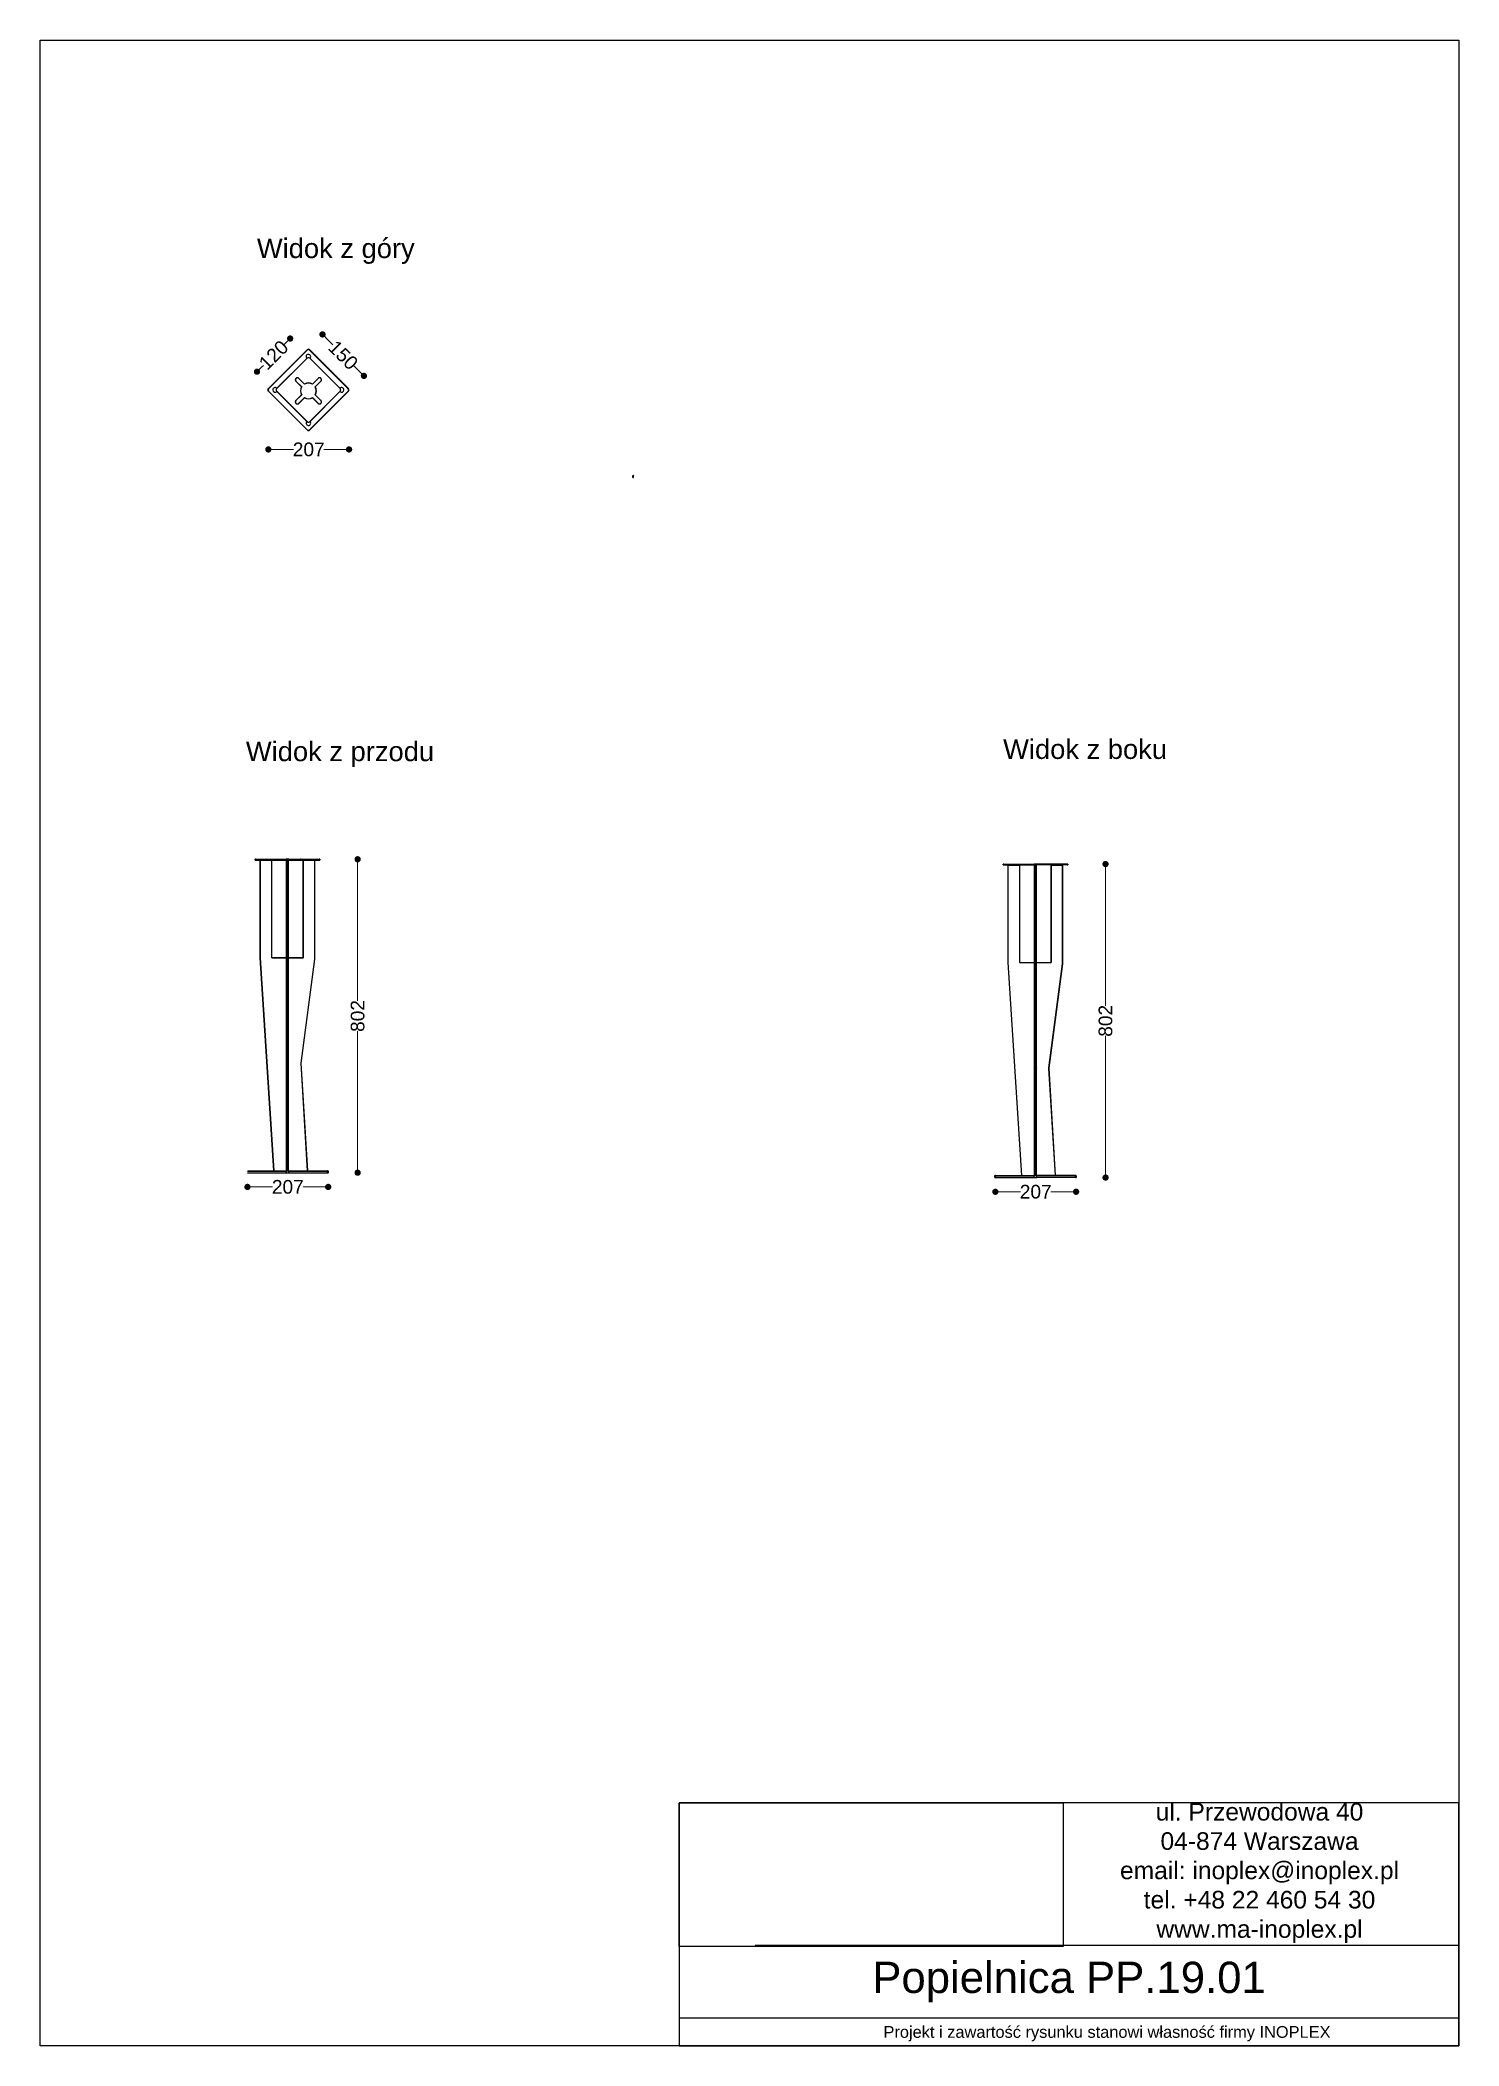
# Model space of a CAD drawing. Header units: millimetres. Extents: x 10366 to 13995, y 24552 to 29685.
import ezdxf

# ---------------------------------------------------------------- set-up
doc = ezdxf.new("R2010")
doc.units = ezdxf.units.MM
doc.header["$LTSCALE"] = 3
doc.layers.add('Default', color=7, linetype='Continuous')
doc.styles.get("Standard").update_dxf_attribs({"font": 'arial.ttf'})
doc.dimstyles.new('MATEUSZ', dxfattribs={"dimtxt": 35, "dimasz": 16, "dimexe": 0.18, "dimexo": 0.0625, "dimgap": 0.09, "dimtad": 0, "dimdec": 0, "dimdsep": 46, "dimtxsty": 'Standard', "dimblk": 'DOT', "dimcen": 0.09, "dimse1": 1, "dimse2": 1, "dimadec": 0, "dimazin": 0, "dimtfac": 1, "dimtdec": 0, "dimtofl": 0, "dimtmove": 0, "dimatfit": 3, "dimfxl": 1, "dimtolj": 1, "dimtzin": 0, "dimlwd": 9, "dimlwe": 9, "dimarcsym": 0})
picture_1 = doc.add_image_def('image1.jpg', size_in_pixel=(1896, 709))

msp = doc.modelspace()

# ---------------------------------------------------------------- texts
for s, width, gutter_width, heights, insert, char_height, attachment_point in [('Widok z góry', 1167.306, 1, [0], (10920.6, 29177), 50, 1), ('Widok z przodu', 1167.306, 1, [0], (10892.5, 27889.7), 50, 1), ('Widok z boku', 1167.306, 1, [0], (12829.3, 27895.4), 50, 1), ('ul. Przewodowa 40\\P04-874 Warszawa\\Pemail: inoplex@inoplex.pl\\Ptel. +48 22 460 54 30\\Pwww.ma-inoplex.pl', 1019.877, 1, [432.7], (13485.1, 24994.8), 45, 5), ('Popielnica PP.19.01', 1993.625, 1, [0], (12997.9, 24715.8), 80, 5), ('Projekt i zawartość rysunku stanowi własność firmy INOPLEX ', 1800.088, 12.5, [70.5], (13095, 24583.6), 30, 5)]:
    msp.add_mtext_dynamic_manual_height_columns(s, width=width, gutter_width=gutter_width, heights=heights, dxfattribs=dict(insert=insert, char_height=char_height, attachment_point=attachment_point))

# ---------------------------------------------------------------- blocks, each defined once
blk = doc.blocks.new('_Dot')
at = {"color": 0, "linetype": 'ByBlock', "lineweight": -2}
blk.add_line((-0.5, 0), (-1, 0), dxfattribs=at)
at = {"color": 0, "linetype": 'ByBlock', "const_width": 0.5}
blk.add_lwpolyline([(-0.25, 0, 1), (0.25, 0, 1)], format="xyb", close=True, dxfattribs=at)
blk = doc.blocks.new('*D37')
at = {"color": 0, "lineweight": 9, "transparency": 16777216}
for p, q in [((10965.9, 28637.3), (11014.1, 28637.3)), ((11140.4, 28637.3), (11092.2, 28637.3))]:
    blk.add_line(p, q, dxfattribs=at)
at = {"layer": 'Defpoints', "color": 0, "transparency": 16777216}
for p in [(10949.9, 28786.1), (11156.4, 28789.3), (11156.4, 28637.3)]:
    blk.add_point(p, dxfattribs=at)
at = {"color": 0, "lineweight": 9, "transparency": 16777216, "xscale": 16, "yscale": 16, "zscale": 16, "rotation": 180}
blk.add_blockref('_Dot', (10949.9, 28637.3), dxfattribs=at)
at = {"color": 0, "lineweight": 9, "transparency": 16777216, "xscale": 16, "yscale": 16, "zscale": 16}
blk.add_blockref('_Dot', (11156.4, 28637.3), dxfattribs=at)
at = {"color": 0, "transparency": 16777216, "insert": (11053.2, 28637.3), "char_height": 35, "attachment_point": 5}
blk.add_mtext('\\A1;207', dxfattribs=at)
blk = doc.blocks.new('*D38')
at = {"color": 0, "lineweight": 9, "transparency": 16777216}
for p, q in [((11099.7, 28920.3), (11115.2, 28904.8)), ((11183.1, 28836.9), (11167.6, 28852.4))]:
    blk.add_line(p, q, dxfattribs=at)
at = {"layer": 'Defpoints', "color": 0, "transparency": 16777216}
for p in [(11048.9, 28892.1), (11194.4, 28825.5), (11155, 28786.1)]:
    blk.add_point(p, dxfattribs=at)
at = {"color": 0, "lineweight": 9, "transparency": 16777216, "xscale": 16, "yscale": 16, "zscale": 16}
for p, rotation in [((11088.4, 28931.6), 134.9999999999976), ((11194.4, 28825.5), 314.9999999999976)]:
    blk.add_blockref('_Dot', p, dxfattribs=dict(at, rotation=rotation))
at = {"color": 0, "transparency": 16777216, "insert": (11141.4, 28878.6), "char_height": 35, "attachment_point": 5, "rotation": 315}
blk.add_mtext('\\A1;150', dxfattribs=at)
blk = doc.blocks.new('*D39')
at = {"color": 0, "lineweight": 9, "transparency": 16777216}
for p, q in [((10994.5, 28909.8), (10989.6, 28904.8)), ((10932.3, 28847.5), (10937.2, 28852.5))]:
    blk.add_line(p, q, dxfattribs=at)
at = {"layer": 'Defpoints', "color": 0, "transparency": 16777216}
for p in [(11056, 28870.9), (10921, 28836.2), (10971.1, 28786.1)]:
    blk.add_point(p, dxfattribs=at)
at = {"color": 0, "lineweight": 9, "transparency": 16777216, "xscale": 16, "yscale": 16, "zscale": 16}
for p, rotation in [((11005.8, 28921.1), 44.99999999999881), ((10921, 28836.2), 224.9999999999988)]:
    blk.add_blockref('_Dot', p, dxfattribs=dict(at, rotation=rotation))
at = {"color": 0, "transparency": 16777216, "insert": (10963.4, 28878.7), "char_height": 35, "attachment_point": 5, "rotation": 45}
blk.add_mtext('\\A1;120', dxfattribs=at)
blk = doc.blocks.new('*D40')
at = {"color": 0, "lineweight": 9, "transparency": 16777216}
for p, q in [((11178.3, 27572.7), (11178.3, 27226.3)), ((11178.3, 26802.7), (11178.3, 27149.1))]:
    blk.add_line(p, q, dxfattribs=at)
at = {"layer": 'Defpoints', "color": 0, "transparency": 16777216}
for p in [(11081.6, 27588.7), (11103, 26786.7), (11178.3, 26786.7)]:
    blk.add_point(p, dxfattribs=at)
at = {"color": 0, "lineweight": 9, "transparency": 16777216, "xscale": 16, "yscale": 16, "zscale": 16}
for p, rotation in [((11178.3, 27588.7), 90), ((11178.3, 26786.7), 270)]:
    blk.add_blockref('_Dot', p, dxfattribs=dict(at, rotation=rotation))
at = {"color": 0, "transparency": 16777216, "insert": (11178.3, 27187.7), "char_height": 35, "attachment_point": 5, "rotation": 90}
blk.add_mtext('\\A1;802', dxfattribs=at)
blk = doc.blocks.new('*D41')
at = {"color": 0, "lineweight": 9, "transparency": 16777216}
for p, q in [((10912.5, 26750.3), (10960.7, 26750.3)), ((11087, 26750.3), (11038.8, 26750.3))]:
    blk.add_line(p, q, dxfattribs=at)
at = {"layer": 'Defpoints', "color": 0, "transparency": 16777216}
for p in [(10896.5, 26786.7), (11103, 26786.7), (11103, 26750.3)]:
    blk.add_point(p, dxfattribs=at)
at = {"color": 0, "lineweight": 9, "transparency": 16777216, "xscale": 16, "yscale": 16, "zscale": 16, "rotation": 180}
blk.add_blockref('_Dot', (10896.5, 26750.3), dxfattribs=at)
at = {"color": 0, "lineweight": 9, "transparency": 16777216, "xscale": 16, "yscale": 16, "zscale": 16}
blk.add_blockref('_Dot', (11103, 26750.3), dxfattribs=at)
at = {"color": 0, "transparency": 16777216, "insert": (10999.7, 26750.3), "char_height": 35, "attachment_point": 5}
blk.add_mtext('\\A1;207', dxfattribs=at)
blk = doc.blocks.new('*D42')
at = {"color": 0, "lineweight": 9, "transparency": 16777216}
for p, q in [((13091.3, 27560.3), (13091.3, 27213.9)), ((13091.3, 26790.3), (13091.3, 27136.7))]:
    blk.add_line(p, q, dxfattribs=at)
at = {"layer": 'Defpoints', "color": 0, "transparency": 16777216}
for p in [(12994.6, 27576.3), (13016, 26774.3), (13091.3, 26774.3)]:
    blk.add_point(p, dxfattribs=at)
at = {"color": 0, "lineweight": 9, "transparency": 16777216, "xscale": 16, "yscale": 16, "zscale": 16}
for p, rotation in [((13091.3, 27576.3), 90), ((13091.3, 26774.3), 270)]:
    blk.add_blockref('_Dot', p, dxfattribs=dict(at, rotation=rotation))
at = {"color": 0, "transparency": 16777216, "insert": (13091.3, 27175.3), "char_height": 35, "attachment_point": 5, "rotation": 90}
blk.add_mtext('\\A1;802', dxfattribs=at)
blk = doc.blocks.new('*D43')
at = {"color": 0, "lineweight": 9, "transparency": 16777216}
for p, q in [((12825.4, 26737.9), (12873.6, 26737.9)), ((13000, 26737.9), (12951.7, 26737.9))]:
    blk.add_line(p, q, dxfattribs=at)
at = {"layer": 'Defpoints', "color": 0, "transparency": 16777216}
for p in [(12809.4, 26774.3), (13016, 26774.3), (13016, 26737.9)]:
    blk.add_point(p, dxfattribs=at)
at = {"color": 0, "lineweight": 9, "transparency": 16777216, "xscale": 16, "yscale": 16, "zscale": 16, "rotation": 180}
blk.add_blockref('_Dot', (12809.4, 26737.9), dxfattribs=at)
at = {"color": 0, "lineweight": 9, "transparency": 16777216, "xscale": 16, "yscale": 16, "zscale": 16}
blk.add_blockref('_Dot', (13016, 26737.9), dxfattribs=at)
at = {"color": 0, "transparency": 16777216, "insert": (12912.7, 26737.9), "char_height": 35, "attachment_point": 5}
blk.add_mtext('\\A1;207', dxfattribs=at)

# ---------------------------------------------------------------- dimensions: what is measured, and where the dimension line sits
for p1, p2, distance, picture, middle in [((11056, 28870.9), (10971.1, 28786.1), -70.9, '*D39', (10963.4, 28878.7)), ((11048.9, 28892.1), (11155, 28786.1), 55.8, '*D38', (11141.4, 28878.6))]:
    dim = msp.add_aligned_dim(p1=p1, p2=p2, distance=distance, dimstyle='MATEUSZ')
    dim.commit()
    dim.dimension.update_dxf_attribs({"geometry": picture, "text_midpoint": middle})
for base, p1, p2, picture, middle in [((11156.4293, 28637.319), (10949.9126, 28786.0827), (11156.4293, 28789.3236), '*D37', (11053.1709, 28637.319)), ((11102.9766, 26750.2663), (10896.4512, 26786.6548), (11102.9766, 26786.6548), '*D41', (10999.7139, 26750.2663)), ((13016, 26737.9), (12809.4, 26774.3), (13016, 26774.3), '*D43', (12912.7, 26737.9))]:
    dim = msp.add_linear_dim(base=base, p1=p1, p2=p2, dimstyle='MATEUSZ')
    dim.commit()
    dim.dimension.update_dxf_attribs({"geometry": picture, "text_midpoint": middle})
for base, p1, p2, picture, middle in [((11178.3, 26786.7), (11081.6, 27588.7), (11103, 26786.7), '*D40', (11178.3, 27187.7)), ((13091.3, 26774.3), (12994.6, 27576.3), (13016, 26774.3), '*D42', (13091.3, 27175.3))]:
    dim = msp.add_linear_dim(base=base, p1=p1, p2=p2, angle=90, dimstyle='MATEUSZ')
    dim.commit()
    dim.dimension.update_dxf_attribs({"geometry": picture, "text_midpoint": middle})

# ---------------------------------------------------------------- linework, layer by layer
for p, q in [((13995, 24809.6), (12194.9, 24809.6)), ((13994.7, 24623), (12001.1, 24623))]:
    msp.add_line(p, q)
for points in [[(10366.2, 24552.5), (10366.2, 29684.6), (13995, 29684.6), (13995, 24552.5)], [(12001.1, 24552.5), (13995, 24552.5), (13995, 25174.2), (12001.1, 25174.2)]]:
    msp.add_lwpolyline(points, close=True)
at = {"layer": 'Default'}
for p, q in [((10949.9, 28793.2), (11048.9, 28892.1)), ((10950.6, 28792.4), (11049.6, 28891.4)), ((10971.1, 28793.2), (11048.9, 28870.9)), ((10971.3, 28792.9), (11049.1, 28870.7)), ((11055.3, 28891.4), (11154.3, 28792.4)), ((11055.8, 28870.7), (11133.5, 28792.9)), ((11056, 28892.1), (11155, 28793.2)), ((11056, 28870.9), (11133.8, 28793.2)), ((11020.4, 28811.7), (11034.8, 28797.2)), ((11020.6, 28811.9), (11035.2, 28797.3)), ((11027.7, 28818.9), (11042.3, 28804.3)), ((11027.9, 28819.2), (11042.3, 28804.7)), ((11077, 28819.2), (11062.5, 28804.7)), ((11077.2, 28818.9), (11062.6, 28804.4)), ((11084.3, 28811.9), (11069.7, 28797.3)), ((11084.5, 28811.7), (11070, 28797.2)), ((10949.9, 28786.1), (11048.9, 28687.1)), ((10950.6, 28786.8), (11049.6, 28687.8)), ((10971.1, 28786.1), (11048.9, 28708.3)), ((10971.3, 28786.3), (11049.1, 28708.5)), ((11034.8, 28777), (11020.4, 28762.6)), ((11035.2, 28777), (11020.6, 28762.4)), ((11042.3, 28769.9), (11027.7, 28755.3)), ((11042.3, 28769.5), (11027.9, 28755.1)), ((11055.3, 28687.8), (11154.3, 28786.8)), ((11055.8, 28708.5), (11133.5, 28786.3)), ((11056, 28687.1), (11155, 28786.1)), ((11056, 28708.3), (11133.8, 28786.1)), ((11062.5, 28769.5), (11077, 28755.1)), ((11062.6, 28769.9), (11077.2, 28755.3)), ((11069.7, 28777), (11084.3, 28762.4)), ((11070, 28777), (11084.5, 28762.6)), ((11882.6, 28565.4), (11882.6, 28569.4)), ((11884.1, 28565.4), (11884.1, 28569.4)), ((10916.2, 27587), (10916.2, 27588.4)), ((10917.7, 27587), (10917.7, 27588.4)), ((10917.7, 27588.4), (10995.4, 27588.4)), ((10917.7, 27587), (10995.4, 27587)), ((10917.9, 27588.7), (10995.7, 27588.7)), ((10917.9, 27586.7), (10995.7, 27586.7)), ((10929, 27336.7), (10929, 27586.2)), ((10929.5, 27336.7), (10929.5, 27586.2)), ((10929.5, 27586.2), (10958.5, 27586.2)), ((10958.5, 27337.2), (10958.5, 27586.2)), ((10959, 27336.7), (10959, 27586.7)), ((10959, 27336.7), (10959, 27586.7)), ((10995.4, 27587), (10995.4, 27588.4)), ((10996.5, 27336.7), (10996.5, 27586.2)), ((10997, 27336.7), (10997, 27586.2)), ((10997, 27586.2), (11001, 27586.2)), ((11001, 27336.7), (11001, 27586.2)), ((11001.5, 27336.7), (11001.5, 27586.2)), ((11002.3, 27588.7), (11080.1, 27588.7)), ((11002.3, 27586.7), (11080.1, 27586.7)), ((11002.5, 27587), (11002.5, 27588.4)), ((11002.5, 27588.4), (11080.3, 27588.4)), ((11002.5, 27587), (11080.3, 27587)), ((11039, 27336.7), (11039, 27586.7)), ((11039, 27336.7), (11039, 27586.7)), ((11039.5, 27337.2), (11039.5, 27586.2)), ((11039.5, 27586.2), (11068.5, 27586.2)), ((11068.5, 27333), (11068.5, 27586.2)), ((11069, 27333), (11069, 27586.2)), ((11080.3, 27587), (11080.3, 27588.4)), ((11081.8, 27588.4), (11081.8, 27587)), ((12829.2, 27574.8), (12829.2, 27576.2)), ((12830.7, 27574.8), (12830.7, 27576.2)), ((12830.7, 27576.2), (12908.5, 27576.2)), ((12830.7, 27574.8), (12908.5, 27574.8)), ((12830.9, 27576.5), (12908.7, 27576.5)), ((12830.9, 27574.5), (12908.7, 27574.5)), ((12842, 27324.5), (12842, 27574)), ((12842.5, 27574), (12871.5, 27574)), ((12842.5, 27324.5), (12842.5, 27574)), ((12871.5, 27574), (12871.5, 27325)), ((12872, 27324.5), (12872, 27574.5)), ((12872, 27324.5), (12872, 27574.5)), ((12908.5, 27574.8), (12908.5, 27576.2)), ((12909.5, 27320.8), (12909.5, 27574)), ((12910, 27320.8), (12910, 27574)), ((12914, 27574), (12910, 27574)), ((12914, 27320.8), (12914, 27574)), ((12914.5, 27320.8), (12914.5, 27574)), ((12993.1, 27576.5), (12915.4, 27576.5)), ((12993.1, 27574.5), (12915.4, 27574.5)), ((12915.6, 27574.8), (12915.6, 27576.2)), ((12993.3, 27576.2), (12915.6, 27576.2)), ((12993.3, 27574.8), (12915.6, 27574.8)), ((12952, 27324.5), (12952, 27574.5)), ((12952, 27324.5), (12952, 27574.5)), ((12952.5, 27574), (12952.5, 27325)), ((12952.5, 27574), (12981.5, 27574)), ((12981.5, 27320.8), (12981.5, 27574)), ((12982, 27320.8), (12982, 27574)), ((12993.3, 27574.8), (12993.3, 27576.2)), ((12994.8, 27576.2), (12994.8, 27574.8)), ((10964, 26791.7), (10929, 27336.7)), ((10964.5, 26791.7), (10929.5, 27336.7)), ((10959, 27336.7), (10997, 27336.7)), ((10959, 27336.7), (10997, 27336.7)), ((10996.5, 27336.2), (10959.5, 27336.2)), ((10996.5, 26791.7), (10996.5, 27336.7)), ((10997, 27336.7), (11001, 27336.7)), ((10997, 26791.7), (10997, 27336.7)), ((11001, 26791.7), (11001, 27336.7)), ((11038.5, 27336.2), (11001, 27336.2)), ((11001.3, 27336.7), (11039, 27336.7)), ((11001.4, 27336.7), (11039, 27336.7)), ((11001.5, 26791.7), (11001.5, 27336.7)), ((11033.5, 27066.8), (11068.5, 27333)), ((11034, 27066.7), (11069, 27332.9)), ((12877, 26779.5), (12842, 27324.5)), ((12877.5, 26779.5), (12842.5, 27324.5)), ((12872, 27324.5), (12910, 27324.5)), ((12872, 27324.5), (12910, 27324.5)), ((12909.5, 27324), (12872.5, 27324)), ((12909.5, 27054.6), (12909.5, 27320.8)), ((12910, 27054.5), (12910, 27320.8)), ((12910, 27320.8), (12914, 27320.8)), ((12910, 27320.8), (12914, 27320.8)), ((12951.5, 27324), (12914, 27324)), ((12914, 27054.5), (12914, 27320.8)), ((12914.5, 27324.5), (12952, 27324.5)), ((12914.5, 27324.5), (12952, 27324.5)), ((12914.5, 27054.6), (12914.5, 27320.8)), ((12946.5, 27054.6), (12981.5, 27320.8)), ((12947, 27054.5), (12982, 27320.8)), ((11050.2, 26791.7), (11033.5, 27066.6)), ((11050.7, 26791.7), (11034, 27066.6)), ((12909.5, 26779.5), (12909.5, 27054.4)), ((12914, 27054.5), (12910, 27054.5)), ((12910, 26779.5), (12910, 27054.4)), ((12914, 27054.4), (12910, 27054.4)), ((12914, 26779.5), (12914, 27054.4)), ((12914.5, 26779.5), (12914.5, 27054.4)), ((12963.2, 26779.5), (12946.5, 27054.4)), ((12963.7, 26779.5), (12947, 27054.4)), ((10896.5, 26790.7), (10995.4, 26790.7)), ((10897.2, 26791.7), (10996.2, 26791.7)), ((10995.4, 26786.7), (10995.4, 26790.7)), ((11001.8, 26791.7), (11100.8, 26791.7)), ((11002.5, 26786.7), (11002.5, 26790.7)), ((11002.5, 26790.7), (11101.5, 26790.7)), ((11101.5, 26786.7), (11101.5, 26790.7)), ((11103, 26790.7), (11103, 26786.7)), ((10896.5, 26786.7), (10995.4, 26786.7)), ((11002.5, 26786.7), (11101.5, 26786.7)), ((12808, 26774.5), (12808, 26778.5)), ((12809.5, 26774.5), (12809.5, 26778.5)), ((12809.5, 26778.5), (12908.5, 26778.5)), ((12809.5, 26774.5), (12908.5, 26774.5)), ((12810.2, 26779.5), (12909.2, 26779.5)), ((12908.5, 26774.5), (12908.5, 26778.5)), ((13013.9, 26779.5), (12914.9, 26779.5)), ((12915.6, 26774.5), (12915.6, 26778.5)), ((13014.6, 26778.5), (12915.6, 26778.5)), ((13014.6, 26774.5), (12915.6, 26774.5)), ((13014.6, 26774.5), (13014.6, 26778.5)), ((13016, 26778.5), (13016, 26774.5))]:
    msp.add_line(p, q, dxfattribs=at)
for points in [[(11048.9, 28892.1, 0), (11048.9, 28892.1, 0), (11048.9, 28892.1, 0), (11048.9, 28892.1, 0), (11048.9, 28892.1, 0), (11048.9, 28892.1, 0), (11048.9, 28892.1, 0), (11048.9, 28892.1, 0), (11048.9, 28892.1, 0), (11048.9, 28892.1, 0), (11048.9, 28892.1, 0), (11048.9, 28892.1, 0), (11048.9, 28892.1, 0), (11048.9, 28892.1, 0), (11048.9, 28892.1, 0), (11048.9, 28892.1, 0), (11049, 28892.1, 0), (11049.6, 28891.4, 0)], [(11048.9, 28870.9, 0), (11048.9, 28870.9, 0), (11048.9, 28870.9, 0), (11048.9, 28870.9, 0), (11048.9, 28870.9, 0), (11048.9, 28870.9, 0), (11048.9, 28870.9, 0), (11048.9, 28870.9, 0), (11048.9, 28870.9, 0), (11048.9, 28870.9, 0), (11048.9, 28870.9, 0), (11048.9, 28870.9, 0), (11048.9, 28870.9, 0), (11048.9, 28870.9, 0), (11048.9, 28870.9, 0), (11048.9, 28870.9, 0), (11048.9, 28870.9, 0), (11049.1, 28870.7, 0)], [(11056, 28892.1, 0), (11056, 28892.1, 0), (11056, 28892.1, 0), (11056, 28892.1, 0), (11056, 28892.1, 0), (11056, 28892.1, 0), (11056, 28892.1, 0), (11056, 28892.1, 0), (11056, 28892.1, 0), (11056, 28892.1, 0), (11056, 28892.1, 0), (11056, 28892.1, 0), (11056, 28892.1, 0), (11056, 28892.1, 0), (11056, 28892.1, 0), (11056, 28892.1, 0), (11055.9, 28892.1, 0), (11055.3, 28891.4, 0)], [(11056, 28870.9, 0), (11056, 28870.9, 0), (11056, 28870.9, 0), (11056, 28870.9, 0), (11056, 28870.9, 0), (11056, 28870.9, 0), (11056, 28870.9, 0), (11056, 28870.9, 0), (11056, 28870.9, 0), (11056, 28870.9, 0), (11056, 28870.9, 0), (11056, 28870.9, 0), (11056, 28870.9, 0), (11056, 28870.9, 0), (11056, 28870.9, 0), (11056, 28870.9, 0), (11056, 28870.9, 0), (11055.8, 28870.7, 0)], [(10949.9, 28793.2, 0), (10949.9, 28793.2, 0), (10949.9, 28793.2, 0), (10949.9, 28793.2, 0), (10949.9, 28793.2, 0), (10949.9, 28793.2, 0), (10949.9, 28793.2, 0), (10949.9, 28793.2, 0), (10949.9, 28793.2, 0), (10949.9, 28793.2, 0), (10949.9, 28793.2, 0), (10949.9, 28793.2, 0), (10949.9, 28793.2, 0), (10949.9, 28793.2, 0), (10949.9, 28793.1, 0), (10949.9, 28793.1, 0), (10950, 28793.1, 0), (10950.6, 28792.4, 0)], [(10971.1, 28793.2, 0), (10971.1, 28793.2, 0), (10971.1, 28793.2, 0), (10971.1, 28793.2, 0), (10971.1, 28793.2, 0), (10971.1, 28793.2, 0), (10971.1, 28793.2, 0), (10971.1, 28793.2, 0), (10971.1, 28793.2, 0), (10971.1, 28793.2, 0), (10971.1, 28793.2, 0), (10971.1, 28793.2, 0), (10971.1, 28793.2, 0), (10971.1, 28793.2, 0), (10971.1, 28793.2, 0), (10971.1, 28793.1, 0), (10971.2, 28793.1, 0), (10971.3, 28792.9, 0)], [(11020.4, 28819.2, 0), (11020.1, 28818.8, 0), (11019.7, 28818.3, 0), (11019.5, 28817.9, 0), (11019.3, 28817.4, 0), (11019.1, 28816.9, 0), (11019, 28816.4, 0), (11018.9, 28815.9, 0), (11018.8, 28815.4, 0), (11018.9, 28814.9, 0), (11019, 28814.4, 0), (11019.1, 28813.9, 0), (11019.3, 28813.4, 0), (11019.5, 28812.9, 0), (11019.7, 28812.5, 0), (11020.1, 28812, 0), (11020.4, 28811.7, 0)], [(11020.6, 28818.9, 0), (11020.3, 28818.6, 0), (11020, 28818.2, 0), (11019.7, 28817.8, 0), (11019.5, 28817.3, 0), (11019.4, 28816.9, 0), (11019.2, 28816.4, 0), (11019.2, 28815.9, 0), (11019.1, 28815.4, 0), (11019.2, 28814.9, 0), (11019.2, 28814.4, 0), (11019.4, 28814, 0), (11019.5, 28813.5, 0), (11019.7, 28813, 0), (11020, 28812.6, 0), (11020.3, 28812.2, 0), (11020.6, 28811.9, 0)], [(11027.9, 28819.2, 0), (11027.5, 28819.5, 0), (11027.1, 28819.8, 0), (11026.6, 28820.1, 0), (11026.2, 28820.3, 0), (11025.7, 28820.5, 0), (11025.2, 28820.6, 0), (11024.7, 28820.7, 0), (11024.1, 28820.7, 0), (11023.6, 28820.7, 0), (11023.1, 28820.6, 0), (11022.6, 28820.5, 0), (11022.1, 28820.3, 0), (11021.7, 28820.1, 0), (11021.2, 28819.8, 0), (11020.8, 28819.5, 0), (11020.4, 28819.2, 0)], [(11020.6, 28818.9, 0), (11020.6, 28818.9, 0), (11020.6, 28818.9, 0), (11020.6, 28818.9, 0), (11020.6, 28818.9, 0), (11020.6, 28818.9, 0), (11020.6, 28818.9, 0), (11020.6, 28818.9, 0), (11020.6, 28818.9, 0), (11020.6, 28818.9, 0), (11020.6, 28818.9, 0), (11020.6, 28818.9, 0), (11020.6, 28818.9, 0), (11020.6, 28818.9, 0), (11020.6, 28818.9, 0), (11020.6, 28819, 0), (11020.4, 28819.2, 0)], [(11020.6, 28811.9, 0), (11020.6, 28811.9, 0), (11020.6, 28811.9, 0), (11020.6, 28811.9, 0), (11020.6, 28811.9, 0), (11020.6, 28811.9, 0), (11020.6, 28811.9, 0), (11020.6, 28811.9, 0), (11020.6, 28811.9, 0), (11020.6, 28811.9, 0), (11020.6, 28811.9, 0), (11020.6, 28811.9, 0), (11020.6, 28811.9, 0), (11020.6, 28811.9, 0), (11020.6, 28811.9, 0), (11020.6, 28811.9, 0), (11020.6, 28811.8, 0), (11020.4, 28811.7, 0)], [(11027.7, 28818.9, 0), (11027.3, 28819.3, 0), (11026.9, 28819.6, 0), (11026.5, 28819.8, 0), (11026.1, 28820, 0), (11025.6, 28820.2, 0), (11025.1, 28820.3, 0), (11024.6, 28820.4, 0), (11024.1, 28820.4, 0), (11023.7, 28820.4, 0), (11023.2, 28820.3, 0), (11022.7, 28820.2, 0), (11022.2, 28820, 0), (11021.8, 28819.8, 0), (11021.4, 28819.6, 0), (11021, 28819.3, 0), (11020.6, 28818.9, 0)], [(11027.7, 28818.9, 0), (11027.7, 28818.9, 0), (11027.7, 28818.9, 0), (11027.7, 28818.9, 0), (11027.7, 28818.9, 0), (11027.7, 28818.9, 0), (11027.7, 28818.9, 0), (11027.7, 28818.9, 0), (11027.7, 28818.9, 0), (11027.7, 28818.9, 0), (11027.7, 28818.9, 0), (11027.7, 28818.9, 0), (11027.7, 28818.9, 0), (11027.7, 28818.9, 0), (11027.7, 28818.9, 0), (11027.7, 28819, 0), (11027.9, 28819.2, 0)], [(11035.2, 28797.3, 0), (11035.2, 28797.3, 0), (11035.2, 28797.3, 0), (11035.2, 28797.3, 0), (11035.2, 28797.3, 0), (11035.2, 28797.3, 0), (11035.2, 28797.3, 0), (11035.2, 28797.3, 0), (11035.2, 28797.3, 0), (11035.2, 28797.3, 0), (11035.2, 28797.3, 0), (11035.2, 28797.3, 0), (11035.2, 28797.3, 0), (11035.2, 28797.3, 0), (11034.8, 28797.2, 0)], [(11042.3, 28804.3, 0), (11042.3, 28804.3, 0), (11042.3, 28804.3, 0), (11042.3, 28804.3, 0), (11042.3, 28804.3, 0), (11042.3, 28804.3, 0), (11042.3, 28804.3, 0), (11042.3, 28804.3, 0), (11042.3, 28804.3, 0), (11042.3, 28804.3, 0), (11042.3, 28804.3, 0), (11042.3, 28804.3, 0), (11042.3, 28804.3, 0), (11042.3, 28804.4, 0), (11042.3, 28804.5, 0), (11042.3, 28804.7, 0)], [(11062.6, 28804.4, 0), (11062.6, 28804.4, 0), (11062.6, 28804.4, 0), (11062.6, 28804.4, 0), (11062.6, 28804.4, 0), (11062.6, 28804.4, 0), (11062.6, 28804.4, 0), (11062.6, 28804.4, 0), (11062.6, 28804.4, 0), (11062.6, 28804.4, 0), (11062.6, 28804.4, 0), (11062.6, 28804.4, 0), (11062.6, 28804.4, 0), (11062.6, 28804.5, 0), (11062.5, 28804.7, 0)], [(11069.7, 28797.3, 0), (11069.7, 28797.3, 0), (11069.7, 28797.3, 0), (11069.7, 28797.3, 0), (11069.7, 28797.3, 0), (11069.7, 28797.3, 0), (11069.7, 28797.3, 0), (11069.7, 28797.3, 0), (11069.7, 28797.3, 0), (11069.7, 28797.3, 0), (11069.7, 28797.3, 0), (11069.7, 28797.3, 0), (11069.7, 28797.3, 0), (11069.7, 28797.3, 0), (11070, 28797.2, 0)], [(11084.5, 28819.2, 0), (11084.1, 28819.5, 0), (11083.7, 28819.8, 0), (11083.2, 28820.1, 0), (11082.7, 28820.3, 0), (11082.3, 28820.5, 0), (11081.8, 28820.6, 0), (11081.2, 28820.7, 0), (11080.7, 28820.7, 0), (11080.2, 28820.7, 0), (11079.7, 28820.6, 0), (11079.2, 28820.5, 0), (11078.7, 28820.3, 0), (11078.2, 28820.1, 0), (11077.8, 28819.8, 0), (11077.4, 28819.5, 0), (11077, 28819.2, 0)], [(11077.2, 28818.9, 0), (11077.2, 28818.9, 0), (11077.2, 28818.9, 0), (11077.2, 28818.9, 0), (11077.2, 28818.9, 0), (11077.2, 28818.9, 0), (11077.2, 28818.9, 0), (11077.2, 28818.9, 0), (11077.2, 28818.9, 0), (11077.2, 28818.9, 0), (11077.2, 28818.9, 0), (11077.2, 28818.9, 0), (11077.2, 28818.9, 0), (11077.2, 28818.9, 0), (11077.2, 28818.9, 0), (11077.2, 28818.9, 0), (11077.2, 28819, 0), (11077, 28819.2, 0)], [(11084.3, 28818.9, 0), (11083.9, 28819.3, 0), (11083.5, 28819.6, 0), (11083.1, 28819.8, 0), (11082.6, 28820, 0), (11082.2, 28820.2, 0), (11081.7, 28820.3, 0), (11081.2, 28820.4, 0), (11080.7, 28820.4, 0), (11080.2, 28820.4, 0), (11079.7, 28820.3, 0), (11079.3, 28820.2, 0), (11078.8, 28820, 0), (11078.4, 28819.8, 0), (11077.9, 28819.6, 0), (11077.5, 28819.3, 0), (11077.2, 28818.9, 0)], [(11084.3, 28818.9, 0), (11084.3, 28818.9, 0), (11084.3, 28818.9, 0), (11084.3, 28818.9, 0), (11084.3, 28818.9, 0), (11084.3, 28818.9, 0), (11084.3, 28818.9, 0), (11084.3, 28818.9, 0), (11084.3, 28818.9, 0), (11084.3, 28818.9, 0), (11084.3, 28818.9, 0), (11084.3, 28818.9, 0), (11084.3, 28818.9, 0), (11084.3, 28818.9, 0), (11084.3, 28818.9, 0), (11084.3, 28819, 0), (11084.5, 28819.2, 0)], [(11084.3, 28811.9, 0), (11084.6, 28812.2, 0), (11084.9, 28812.6, 0), (11085.1, 28813, 0), (11085.3, 28813.5, 0), (11085.5, 28814, 0), (11085.6, 28814.4, 0), (11085.7, 28814.9, 0), (11085.7, 28815.4, 0), (11085.7, 28815.9, 0), (11085.6, 28816.4, 0), (11085.5, 28816.9, 0), (11085.3, 28817.3, 0), (11085.1, 28817.8, 0), (11084.9, 28818.2, 0), (11084.6, 28818.6, 0), (11084.3, 28818.9, 0)], [(11084.3, 28811.9, 0), (11084.3, 28811.9, 0), (11084.3, 28811.9, 0), (11084.3, 28811.9, 0), (11084.3, 28811.9, 0), (11084.3, 28811.9, 0), (11084.3, 28811.9, 0), (11084.3, 28811.9, 0), (11084.3, 28811.9, 0), (11084.3, 28811.9, 0), (11084.3, 28811.9, 0), (11084.3, 28811.9, 0), (11084.3, 28811.9, 0), (11084.3, 28811.9, 0), (11084.3, 28811.9, 0), (11084.3, 28811.8, 0), (11084.5, 28811.7, 0)], [(11084.5, 28811.7, 0), (11084.8, 28812, 0), (11085.1, 28812.5, 0), (11085.4, 28812.9, 0), (11085.6, 28813.4, 0), (11085.8, 28813.9, 0), (11085.9, 28814.4, 0), (11086, 28814.9, 0), (11086, 28815.4, 0), (11086, 28815.9, 0), (11085.9, 28816.4, 0), (11085.8, 28816.9, 0), (11085.6, 28817.4, 0), (11085.4, 28817.9, 0), (11085.1, 28818.3, 0), (11084.8, 28818.8, 0), (11084.5, 28819.2, 0)], [(11133.8, 28793.2, 0), (11133.8, 28793.2, 0), (11133.8, 28793.2, 0), (11133.8, 28793.2, 0), (11133.8, 28793.2, 0), (11133.8, 28793.2, 0), (11133.8, 28793.2, 0), (11133.8, 28793.2, 0), (11133.8, 28793.2, 0), (11133.8, 28793.2, 0), (11133.8, 28793.2, 0), (11133.8, 28793.2, 0), (11133.8, 28793.2, 0), (11133.8, 28793.2, 0), (11133.8, 28793.2, 0), (11133.8, 28793.1, 0), (11133.7, 28793.1, 0), (11133.5, 28792.9, 0)], [(11155, 28793.2, 0), (11155, 28793.2, 0), (11155, 28793.2, 0), (11155, 28793.2, 0), (11155, 28793.2, 0), (11155, 28793.2, 0), (11155, 28793.2, 0), (11155, 28793.2, 0), (11155, 28793.2, 0), (11155, 28793.2, 0), (11155, 28793.2, 0), (11155, 28793.2, 0), (11155, 28793.2, 0), (11155, 28793.2, 0), (11155, 28793.1, 0), (11155, 28793.1, 0), (11154.9, 28793.1, 0), (11154.3, 28792.4, 0)], [(10949.9, 28786.1, 0), (10949.9, 28786.1, 0), (10949.9, 28786.1, 0), (10949.9, 28786.1, 0), (10949.9, 28786.1, 0), (10949.9, 28786.1, 0), (10949.9, 28786.1, 0), (10949.9, 28786.1, 0), (10949.9, 28786.1, 0), (10949.9, 28786.1, 0), (10949.9, 28786.1, 0), (10949.9, 28786.1, 0), (10949.9, 28786.1, 0), (10949.9, 28786.1, 0), (10949.9, 28786.1, 0), (10949.9, 28786.1, 0), (10950, 28786.2, 0), (10950.6, 28786.8, 0)], [(10971.1, 28786.1, 0), (10971.1, 28786.1, 0), (10971.1, 28786.1, 0), (10971.1, 28786.1, 0), (10971.1, 28786.1, 0), (10971.1, 28786.1, 0), (10971.1, 28786.1, 0), (10971.1, 28786.1, 0), (10971.1, 28786.1, 0), (10971.1, 28786.1, 0), (10971.1, 28786.1, 0), (10971.1, 28786.1, 0), (10971.1, 28786.1, 0), (10971.1, 28786.1, 0), (10971.1, 28786.1, 0), (10971.1, 28786.1, 0), (10971.2, 28786.1, 0), (10971.3, 28786.3, 0)], [(11020.4, 28762.6, 0), (11020.1, 28762.2, 0), (11019.7, 28761.8, 0), (11019.5, 28761.3, 0), (11019.3, 28760.9, 0), (11019.1, 28760.4, 0), (11019, 28759.9, 0), (11018.9, 28759.4, 0), (11018.8, 28758.8, 0), (11018.9, 28758.3, 0), (11019, 28757.8, 0), (11019.1, 28757.3, 0), (11019.3, 28756.8, 0), (11019.5, 28756.3, 0), (11019.7, 28755.9, 0), (11020.1, 28755.5, 0), (11020.4, 28755.1, 0)], [(11020.6, 28762.4, 0), (11020.3, 28762, 0), (11020, 28761.6, 0), (11019.7, 28761.2, 0), (11019.5, 28760.7, 0), (11019.4, 28760.3, 0), (11019.2, 28759.8, 0), (11019.2, 28759.3, 0), (11019.1, 28758.8, 0), (11019.2, 28758.3, 0), (11019.2, 28757.9, 0), (11019.4, 28757.4, 0), (11019.5, 28756.9, 0), (11019.7, 28756.5, 0), (11020, 28756.1, 0), (11020.3, 28755.7, 0), (11020.6, 28755.3, 0)], [(11020.6, 28762.4, 0), (11020.6, 28762.4, 0), (11020.6, 28762.4, 0), (11020.6, 28762.4, 0), (11020.6, 28762.4, 0), (11020.6, 28762.4, 0), (11020.6, 28762.4, 0), (11020.6, 28762.4, 0), (11020.6, 28762.4, 0), (11020.6, 28762.4, 0), (11020.6, 28762.4, 0), (11020.6, 28762.4, 0), (11020.6, 28762.4, 0), (11020.6, 28762.4, 0), (11020.6, 28762.4, 0), (11020.6, 28762.4, 0), (11020.6, 28762.4, 0), (11020.4, 28762.6, 0)], [(11020.6, 28755.3, 0), (11020.6, 28755.3, 0), (11020.6, 28755.3, 0), (11020.6, 28755.3, 0), (11020.6, 28755.3, 0), (11020.6, 28755.3, 0), (11020.6, 28755.3, 0), (11020.6, 28755.3, 0), (11020.6, 28755.3, 0), (11020.6, 28755.3, 0), (11020.6, 28755.3, 0), (11020.6, 28755.3, 0), (11020.6, 28755.3, 0), (11020.6, 28755.3, 0), (11020.6, 28755.3, 0), (11020.6, 28755.3, 0), (11020.4, 28755.1, 0)], [(11020.4, 28755.1, 0), (11020.8, 28754.7, 0), (11021.2, 28754.4, 0), (11021.7, 28754.2, 0), (11022.1, 28753.9, 0), (11022.6, 28753.8, 0), (11023.1, 28753.6, 0), (11023.6, 28753.6, 0), (11024.1, 28753.5, 0), (11024.7, 28753.6, 0), (11025.2, 28753.6, 0), (11025.7, 28753.8, 0), (11026.2, 28753.9, 0), (11026.6, 28754.2, 0), (11027.1, 28754.4, 0), (11027.5, 28754.7, 0), (11027.9, 28755.1, 0)], [(11020.6, 28755.3, 0), (11021, 28755, 0), (11021.4, 28754.7, 0), (11021.8, 28754.4, 0), (11022.2, 28754.2, 0), (11022.7, 28754, 0), (11023.2, 28753.9, 0), (11023.7, 28753.9, 0), (11024.1, 28753.8, 0), (11024.6, 28753.9, 0), (11025.1, 28753.9, 0), (11025.6, 28754, 0), (11026.1, 28754.2, 0), (11026.5, 28754.4, 0), (11026.9, 28754.7, 0), (11027.3, 28755, 0), (11027.7, 28755.3, 0)], [(11027.7, 28755.3, 0), (11027.7, 28755.3, 0), (11027.7, 28755.3, 0), (11027.7, 28755.3, 0), (11027.7, 28755.3, 0), (11027.7, 28755.3, 0), (11027.7, 28755.3, 0), (11027.7, 28755.3, 0), (11027.7, 28755.3, 0), (11027.7, 28755.3, 0), (11027.7, 28755.3, 0), (11027.7, 28755.3, 0), (11027.7, 28755.3, 0), (11027.7, 28755.3, 0), (11027.7, 28755.3, 0), (11027.7, 28755.3, 0), (11027.9, 28755.1, 0)], [(11035.2, 28777, 0), (11035.2, 28777, 0), (11035.2, 28777, 0), (11035.2, 28777, 0), (11035.2, 28777, 0), (11035.2, 28777, 0), (11035.2, 28777, 0), (11035.2, 28777, 0), (11035.2, 28777, 0), (11035.2, 28777, 0), (11035.2, 28777, 0), (11035.2, 28777, 0), (11035.2, 28777, 0), (11035.1, 28777, 0), (11034.8, 28777, 0)], [(11042.3, 28769.9, 0), (11042.3, 28769.9, 0), (11042.3, 28769.9, 0), (11042.3, 28769.9, 0), (11042.3, 28769.9, 0), (11042.3, 28769.9, 0), (11042.3, 28769.9, 0), (11042.3, 28769.9, 0), (11042.3, 28769.9, 0), (11042.3, 28769.9, 0), (11042.3, 28769.9, 0), (11042.3, 28769.9, 0), (11042.3, 28769.9, 0), (11042.3, 28769.8, 0), (11042.3, 28769.5, 0)], [(11062.6, 28769.9, 0), (11062.6, 28769.9, 0), (11062.6, 28769.9, 0), (11062.6, 28769.9, 0), (11062.6, 28769.9, 0), (11062.6, 28769.9, 0), (11062.6, 28769.9, 0), (11062.6, 28769.9, 0), (11062.6, 28769.9, 0), (11062.6, 28769.9, 0), (11062.6, 28769.9, 0), (11062.6, 28769.9, 0), (11062.6, 28769.9, 0), (11062.6, 28769.8, 0), (11062.5, 28769.5, 0)], [(11069.7, 28777, 0), (11069.7, 28777, 0), (11069.7, 28777, 0), (11069.7, 28777, 0), (11069.7, 28777, 0), (11069.7, 28777, 0), (11069.7, 28777, 0), (11069.7, 28777, 0), (11069.7, 28777, 0), (11069.7, 28777, 0), (11069.7, 28777, 0), (11069.7, 28777, 0), (11069.7, 28777, 0), (11069.7, 28777, 0), (11070, 28777, 0)], [(11072.4, 28787.1, 0), (11072.4, 28787.1, 0), (11072.4, 28787.1, 0), (11072.4, 28787.1, 0), (11072.4, 28787.1, 0), (11072.4, 28787.1, 0), (11072.4, 28787.1, 0), (11072.4, 28787.1, 0), (11072.4, 28787.1, 0), (11072.4, 28787.1, 0), (11072.4, 28787.1, 0), (11072.4, 28787.1, 0), (11072.4, 28787.1, 0), (11072.4, 28787.1, 0), (11072.5, 28787.1, 0), (11072.5, 28787.1, 0), (11072.7, 28787.1, 0)], [(11077.2, 28755.3, 0), (11077.2, 28755.3, 0), (11077.2, 28755.3, 0), (11077.2, 28755.3, 0), (11077.2, 28755.3, 0), (11077.2, 28755.3, 0), (11077.2, 28755.3, 0), (11077.2, 28755.3, 0), (11077.2, 28755.3, 0), (11077.2, 28755.3, 0), (11077.2, 28755.3, 0), (11077.2, 28755.3, 0), (11077.2, 28755.3, 0), (11077.2, 28755.3, 0), (11077.2, 28755.3, 0), (11077.2, 28755.3, 0), (11077.2, 28755.3, 0), (11077, 28755.1, 0)], [(11077, 28755.1, 0), (11077.4, 28754.7, 0), (11077.8, 28754.4, 0), (11078.2, 28754.2, 0), (11078.7, 28753.9, 0), (11079.2, 28753.8, 0), (11079.7, 28753.6, 0), (11080.2, 28753.6, 0), (11080.7, 28753.5, 0), (11081.2, 28753.6, 0), (11081.8, 28753.6, 0), (11082.3, 28753.8, 0), (11082.7, 28753.9, 0), (11083.2, 28754.2, 0), (11083.7, 28754.4, 0), (11084.1, 28754.7, 0), (11084.5, 28755.1, 0)], [(11077.2, 28755.3, 0), (11077.5, 28755, 0), (11077.9, 28754.7, 0), (11078.4, 28754.4, 0), (11078.8, 28754.2, 0), (11079.3, 28754, 0), (11079.7, 28753.9, 0), (11080.2, 28753.9, 0), (11080.7, 28753.8, 0), (11081.2, 28753.9, 0), (11081.7, 28753.9, 0), (11082.2, 28754, 0), (11082.6, 28754.2, 0), (11083.1, 28754.4, 0), (11083.5, 28754.7, 0), (11083.9, 28755, 0), (11084.3, 28755.3, 0)], [(11084.3, 28762.4, 0), (11084.3, 28762.4, 0), (11084.3, 28762.4, 0), (11084.3, 28762.4, 0), (11084.3, 28762.4, 0), (11084.3, 28762.4, 0), (11084.3, 28762.4, 0), (11084.3, 28762.4, 0), (11084.3, 28762.4, 0), (11084.3, 28762.4, 0), (11084.3, 28762.4, 0), (11084.3, 28762.4, 0), (11084.3, 28762.4, 0), (11084.3, 28762.4, 0), (11084.3, 28762.4, 0), (11084.3, 28762.4, 0), (11084.5, 28762.6, 0)], [(11084.3, 28755.3, 0), (11084.6, 28755.7, 0), (11084.9, 28756.1, 0), (11085.1, 28756.5, 0), (11085.3, 28756.9, 0), (11085.5, 28757.4, 0), (11085.6, 28757.9, 0), (11085.7, 28758.3, 0), (11085.7, 28758.8, 0), (11085.7, 28759.3, 0), (11085.6, 28759.8, 0), (11085.5, 28760.3, 0), (11085.3, 28760.7, 0), (11085.1, 28761.2, 0), (11084.9, 28761.6, 0), (11084.6, 28762, 0), (11084.3, 28762.4, 0)], [(11084.3, 28755.3, 0), (11084.3, 28755.3, 0), (11084.3, 28755.3, 0), (11084.3, 28755.3, 0), (11084.3, 28755.3, 0), (11084.3, 28755.3, 0), (11084.3, 28755.3, 0), (11084.3, 28755.3, 0), (11084.3, 28755.3, 0), (11084.3, 28755.3, 0), (11084.3, 28755.3, 0), (11084.3, 28755.3, 0), (11084.3, 28755.3, 0), (11084.3, 28755.3, 0), (11084.3, 28755.3, 0), (11084.3, 28755.3, 0), (11084.5, 28755.1, 0)], [(11084.5, 28755.1, 0), (11084.8, 28755.5, 0), (11085.1, 28755.9, 0), (11085.4, 28756.3, 0), (11085.6, 28756.8, 0), (11085.8, 28757.3, 0), (11085.9, 28757.8, 0), (11086, 28758.3, 0), (11086, 28758.8, 0), (11086, 28759.4, 0), (11085.9, 28759.9, 0), (11085.8, 28760.4, 0), (11085.6, 28760.9, 0), (11085.4, 28761.3, 0), (11085.1, 28761.8, 0), (11084.8, 28762.2, 0), (11084.5, 28762.6, 0)], [(11133.8, 28786.1, 0), (11133.8, 28786.1, 0), (11133.8, 28786.1, 0), (11133.8, 28786.1, 0), (11133.8, 28786.1, 0), (11133.8, 28786.1, 0), (11133.8, 28786.1, 0), (11133.8, 28786.1, 0), (11133.8, 28786.1, 0), (11133.8, 28786.1, 0), (11133.8, 28786.1, 0), (11133.8, 28786.1, 0), (11133.8, 28786.1, 0), (11133.8, 28786.1, 0), (11133.8, 28786.1, 0), (11133.8, 28786.1, 0), (11133.7, 28786.1, 0), (11133.5, 28786.3, 0)], [(11155, 28786.1, 0), (11155, 28786.1, 0), (11155, 28786.1, 0), (11155, 28786.1, 0), (11155, 28786.1, 0), (11155, 28786.1, 0), (11155, 28786.1, 0), (11155, 28786.1, 0), (11155, 28786.1, 0), (11155, 28786.1, 0), (11155, 28786.1, 0), (11155, 28786.1, 0), (11155, 28786.1, 0), (11155, 28786.1, 0), (11155, 28786.1, 0), (11155, 28786.1, 0), (11154.9, 28786.2, 0), (11154.3, 28786.8, 0)], [(11048.9, 28708.3, 0), (11048.9, 28708.3, 0), (11048.9, 28708.3, 0), (11048.9, 28708.3, 0), (11048.9, 28708.3, 0), (11048.9, 28708.3, 0), (11048.9, 28708.3, 0), (11048.9, 28708.3, 0), (11048.9, 28708.3, 0), (11048.9, 28708.3, 0), (11048.9, 28708.3, 0), (11048.9, 28708.3, 0), (11048.9, 28708.3, 0), (11048.9, 28708.3, 0), (11048.9, 28708.3, 0), (11048.9, 28708.3, 0), (11048.9, 28708.3, 0), (11049.1, 28708.5, 0)], [(11056, 28708.3, 0), (11056, 28708.3, 0), (11056, 28708.3, 0), (11056, 28708.3, 0), (11056, 28708.3, 0), (11056, 28708.3, 0), (11056, 28708.3, 0), (11056, 28708.3, 0), (11056, 28708.3, 0), (11056, 28708.3, 0), (11056, 28708.3, 0), (11056, 28708.3, 0), (11056, 28708.3, 0), (11056, 28708.3, 0), (11056, 28708.3, 0), (11056, 28708.3, 0), (11056, 28708.3, 0), (11055.8, 28708.5, 0)], [(11048.9, 28687.1, 0), (11048.9, 28687.1, 0), (11048.9, 28687.1, 0), (11048.9, 28687.1, 0), (11048.9, 28687.1, 0), (11048.9, 28687.1, 0), (11048.9, 28687.1, 0), (11048.9, 28687.1, 0), (11048.9, 28687.1, 0), (11048.9, 28687.1, 0), (11048.9, 28687.1, 0), (11048.9, 28687.1, 0), (11048.9, 28687.1, 0), (11048.9, 28687.1, 0), (11048.9, 28687.1, 0), (11048.9, 28687.1, 0), (11049, 28687.2, 0), (11049.6, 28687.8, 0)], [(11056, 28687.1, 0), (11056, 28687.1, 0), (11056, 28687.1, 0), (11056, 28687.1, 0), (11056, 28687.1, 0), (11056, 28687.1, 0), (11056, 28687.1, 0), (11056, 28687.1, 0), (11056, 28687.1, 0), (11056, 28687.1, 0), (11056, 28687.1, 0), (11056, 28687.1, 0), (11056, 28687.1, 0), (11056, 28687.1, 0), (11056, 28687.1, 0), (11056, 28687.1, 0), (11055.9, 28687.2, 0), (11055.3, 28687.8, 0)], [(11882.6, 28569.4, 0), (11882.6, 28569.5, 0), (11882.6, 28569.6, 0), (11882.6, 28569.7, 0), (11882.7, 28569.8, 0), (11882.7, 28569.9, 0), (11882.8, 28570, 0), (11882.8, 28570.1, 0), (11882.9, 28570.1, 0), (11883, 28570.2, 0), (11883.1, 28570.3, 0), (11883.1, 28570.3, 0), (11883.2, 28570.3, 0), (11883.3, 28570.4, 0), (11883.4, 28570.4, 0), (11883.5, 28570.4, 0), (11883.6, 28570.4, 0)], [(11884.1, 28569.4, 0), (11882.6, 28569.4, 0)], [(11884.1, 28569.4, 0), (11884.1, 28569.6, 0), (11884.1, 28569.8, 0), (11884.2, 28570, 0), (11884.2, 28570.1, 0), (11884.3, 28570.1, 0), (11884.3, 28570.2, 0), (11884.4, 28570.3, 0), (11884.4, 28570.3, 0), (11884.5, 28570.4, 0), (11884.6, 28570.4, 0), (11884.6, 28570.4, 0), (11884.7, 28570.4, 0), (11884.8, 28570.4, 0)], [(10916.2, 27588.4, 0), (10916.2, 27588.4, 0), (10916.2, 27588.4, 0), (10916.2, 27588.5, 0), (10916.2, 27588.5, 0), (10916.2, 27588.5, 0), (10916.3, 27588.6, 0), (10916.3, 27588.6, 0), (10916.3, 27588.6, 0), (10916.3, 27588.6, 0), (10916.3, 27588.6, 0), (10916.4, 27588.7, 0), (10916.4, 27588.7, 0), (10916.4, 27588.7, 0), (10916.4, 27588.7, 0), (10916.5, 27588.7, 0), (10916.5, 27588.7, 0)], [(10917.7, 27588.4, 0), (10916.2, 27588.4, 0)], [(10916.2, 27587, 0), (10916.2, 27587, 0), (10916.2, 27587, 0), (10916.2, 27587, 0), (10916.2, 27587, 0), (10916.2, 27587, 0), (10916.2, 27587, 0), (10916.2, 27587, 0), (10916.2, 27587, 0), (10916.2, 27587, 0), (10916.2, 27587, 0), (10916.2, 27587, 0), (10916.2, 27587, 0), (10916.2, 27587, 0), (10916.4, 27587, 0), (10917.7, 27587, 0)], [(10916.5, 27586.7, 0), (10916.5, 27586.7, 0), (10916.4, 27586.7, 0), (10916.4, 27586.7, 0), (10916.4, 27586.7, 0), (10916.4, 27586.7, 0), (10916.3, 27586.7, 0), (10916.3, 27586.8, 0), (10916.3, 27586.8, 0), (10916.3, 27586.8, 0), (10916.3, 27586.8, 0), (10916.2, 27586.8, 0), (10916.2, 27586.9, 0), (10916.2, 27586.9, 0), (10916.2, 27586.9, 0), (10916.2, 27587, 0), (10916.2, 27587, 0)], [(10917.7, 27588.4, 0), (10917.7, 27588.4, 0), (10917.7, 27588.5, 0), (10917.7, 27588.6, 0), (10917.7, 27588.6, 0), (10917.7, 27588.6, 0), (10917.7, 27588.6, 0), (10917.8, 27588.6, 0), (10917.8, 27588.7, 0), (10917.8, 27588.7, 0), (10917.8, 27588.7, 0), (10917.8, 27588.7, 0), (10917.9, 27588.7, 0), (10917.9, 27588.7, 0)], [(10917.7, 27587, 0), (10917.7, 27586.9, 0), (10917.7, 27586.9, 0), (10917.7, 27586.8, 0), (10917.7, 27586.8, 0), (10917.7, 27586.8, 0), (10917.7, 27586.8, 0), (10917.8, 27586.7, 0), (10917.8, 27586.7, 0), (10917.8, 27586.7, 0), (10917.8, 27586.7, 0), (10917.8, 27586.7, 0), (10917.9, 27586.7, 0), (10917.9, 27586.7, 0)], [(10929.5, 27586.2, 0), (10929, 27586.2, 0)], [(10929.5, 27586.7, 0), (10929.5, 27586.7, 0), (10929.5, 27586.7, 0), (10929.5, 27586.7, 0), (10929.5, 27586.7, 0), (10929.5, 27586.7, 0), (10929.5, 27586.7, 0), (10929.5, 27586.7, 0), (10929.5, 27586.7, 0), (10929.5, 27586.7, 0), (10929.5, 27586.7, 0), (10929.5, 27586.7, 0), (10929.5, 27586.7, 0), (10929.5, 27586.7, 0), (10929.5, 27586.6, 0), (10929.5, 27586.6, 0), (10929.5, 27586.2, 0)], [(10958.5, 27586.2, 0), (10958.5, 27586.7, 0)], [(10959, 27586.2, 0), (10959, 27586.2, 0), (10959, 27586.2, 0), (10959, 27586.2, 0), (10959, 27586.2, 0), (10959, 27586.2, 0), (10959, 27586.2, 0), (10959, 27586.2, 0), (10959, 27586.2, 0), (10959, 27586.2, 0), (10959, 27586.2, 0), (10959, 27586.2, 0), (10959, 27586.2, 0), (10959, 27586.2, 0), (10959, 27586.2, 0), (10959, 27586.2, 0), (10958.9, 27586.2, 0), (10958.5, 27586.2, 0)], [(10995.4, 27588.4, 0), (10995.4, 27588.4, 0), (10995.5, 27588.5, 0), (10995.5, 27588.6, 0), (10995.5, 27588.6, 0), (10995.5, 27588.6, 0), (10995.5, 27588.6, 0), (10995.5, 27588.6, 0), (10995.6, 27588.7, 0), (10995.6, 27588.7, 0), (10995.6, 27588.7, 0), (10995.6, 27588.7, 0), (10995.6, 27588.7, 0), (10995.7, 27588.7, 0)], [(11002.5, 27588.4, 0), (10995.4, 27588.4, 0)], [(10995.4, 27587, 0), (11002.5, 27587, 0)], [(10995.4, 27587, 0), (10995.4, 27586.9, 0), (10995.5, 27586.9, 0), (10995.5, 27586.8, 0), (10995.5, 27586.8, 0), (10995.5, 27586.8, 0), (10995.5, 27586.8, 0), (10995.5, 27586.7, 0), (10995.6, 27586.7, 0), (10995.6, 27586.7, 0), (10995.6, 27586.7, 0), (10995.6, 27586.7, 0), (10995.6, 27586.7, 0), (10995.7, 27586.7, 0)], [(11002.3, 27588.7, 0), (10995.7, 27588.7, 0)], [(10995.7, 27586.7, 0), (11002.3, 27586.7, 0)], [(10997, 27586.2, 0), (10996.5, 27586.2, 0)], [(10997, 27586.7, 0), (10997, 27586.7, 0), (10997, 27586.7, 0), (10997, 27586.7, 0), (10997, 27586.7, 0), (10997, 27586.7, 0), (10997, 27586.7, 0), (10997, 27586.7, 0), (10997, 27586.7, 0), (10997, 27586.7, 0), (10997, 27586.7, 0), (10997, 27586.7, 0), (10997, 27586.7, 0), (10997, 27586.7, 0), (10997, 27586.6, 0), (10997, 27586.6, 0), (10997, 27586.2, 0)], [(11001, 27586.2, 0), (11001, 27586.7, 0)], [(11001.5, 27586.2, 0), (11001.5, 27586.2, 0), (11001.5, 27586.2, 0), (11001.5, 27586.2, 0), (11001.5, 27586.2, 0), (11001.5, 27586.2, 0), (11001.5, 27586.2, 0), (11001.5, 27586.2, 0), (11001.5, 27586.2, 0), (11001.5, 27586.2, 0), (11001.5, 27586.2, 0), (11001.5, 27586.2, 0), (11001.5, 27586.2, 0), (11001.5, 27586.2, 0), (11001.5, 27586.2, 0), (11001.5, 27586.2, 0), (11001.4, 27586.2, 0), (11001, 27586.2, 0)], [(11002.5, 27588.4, 0), (11002.5, 27588.4, 0), (11002.5, 27588.5, 0), (11002.5, 27588.6, 0), (11002.5, 27588.6, 0), (11002.5, 27588.6, 0), (11002.4, 27588.6, 0), (11002.4, 27588.6, 0), (11002.4, 27588.7, 0), (11002.4, 27588.7, 0), (11002.4, 27588.7, 0), (11002.3, 27588.7, 0), (11002.3, 27588.7, 0), (11002.3, 27588.7, 0)], [(11002.5, 27587, 0), (11002.5, 27586.9, 0), (11002.5, 27586.9, 0), (11002.5, 27586.8, 0), (11002.5, 27586.8, 0), (11002.5, 27586.8, 0), (11002.4, 27586.8, 0), (11002.4, 27586.7, 0), (11002.4, 27586.7, 0), (11002.4, 27586.7, 0), (11002.4, 27586.7, 0), (11002.3, 27586.7, 0), (11002.3, 27586.7, 0), (11002.3, 27586.7, 0)], [(11032.6, 27588.7, 0), (11032.5, 27588.7, 0), (11032.5, 27588.7, 0), (11032.5, 27588.7, 0), (11032.4, 27588.7, 0), (11032.4, 27588.7, 0), (11032.4, 27588.6, 0), (11032.4, 27588.6, 0), (11032.3, 27588.6, 0), (11032.3, 27588.6, 0), (11032.3, 27588.6, 0), (11032.3, 27588.5, 0), (11032.3, 27588.5, 0), (11032.3, 27588.5, 0), (11032.3, 27588.4, 0), (11032.3, 27588.4, 0), (11032.3, 27588.4, 0)], [(11039.5, 27586.2, 0), (11039, 27586.2, 0)], [(11039.5, 27586.7, 0), (11039.5, 27586.7, 0), (11039.5, 27586.7, 0), (11039.5, 27586.7, 0), (11039.5, 27586.7, 0), (11039.5, 27586.7, 0), (11039.5, 27586.7, 0), (11039.5, 27586.7, 0), (11039.5, 27586.7, 0), (11039.5, 27586.7, 0), (11039.5, 27586.7, 0), (11039.5, 27586.7, 0), (11039.5, 27586.7, 0), (11039.5, 27586.7, 0), (11039.5, 27586.6, 0), (11039.5, 27586.6, 0), (11039.5, 27586.2, 0)], [(11068.5, 27586.2, 0), (11068.5, 27586.7, 0)], [(11069, 27586.2, 0), (11069, 27586.2, 0), (11069, 27586.2, 0), (11069, 27586.2, 0), (11069, 27586.2, 0), (11069, 27586.2, 0), (11069, 27586.2, 0), (11069, 27586.2, 0), (11069, 27586.2, 0), (11069, 27586.2, 0), (11069, 27586.2, 0), (11069, 27586.2, 0), (11069, 27586.2, 0), (11069, 27586.2, 0), (11069, 27586.2, 0), (11069, 27586.2, 0), (11068.9, 27586.2, 0), (11068.5, 27586.2, 0)], [(11080.3, 27588.4, 0), (11080.3, 27588.4, 0), (11080.3, 27588.5, 0), (11080.3, 27588.6, 0), (11080.3, 27588.6, 0), (11080.2, 27588.6, 0), (11080.2, 27588.6, 0), (11080.2, 27588.6, 0), (11080.2, 27588.7, 0), (11080.2, 27588.7, 0), (11080.1, 27588.7, 0), (11080.1, 27588.7, 0), (11080.1, 27588.7, 0), (11080.1, 27588.7, 0)], [(11080.3, 27587, 0), (11080.3, 27586.9, 0), (11080.3, 27586.9, 0), (11080.3, 27586.8, 0), (11080.3, 27586.8, 0), (11080.2, 27586.8, 0), (11080.2, 27586.8, 0), (11080.2, 27586.7, 0), (11080.2, 27586.7, 0), (11080.2, 27586.7, 0), (11080.1, 27586.7, 0), (11080.1, 27586.7, 0), (11080.1, 27586.7, 0), (11080.1, 27586.7, 0)], [(11081.8, 27588.4, 0), (11081.8, 27588.4, 0), (11081.8, 27588.4, 0), (11081.8, 27588.4, 0), (11081.8, 27588.4, 0), (11081.8, 27588.4, 0), (11081.8, 27588.4, 0), (11081.8, 27588.4, 0), (11081.8, 27588.4, 0), (11081.8, 27588.4, 0), (11081.8, 27588.4, 0), (11081.8, 27588.4, 0), (11081.8, 27588.4, 0), (11081.7, 27588.4, 0), (11081.6, 27588.4, 0), (11080.3, 27588.4, 0)], [(11080.3, 27587, 0), (11081.8, 27587, 0)], [(11081.5, 27588.7, 0), (11081.5, 27588.7, 0), (11081.5, 27588.7, 0), (11081.5, 27588.7, 0), (11081.6, 27588.7, 0), (11081.6, 27588.7, 0), (11081.6, 27588.6, 0), (11081.6, 27588.6, 0), (11081.7, 27588.6, 0), (11081.7, 27588.6, 0), (11081.7, 27588.6, 0), (11081.7, 27588.5, 0), (11081.7, 27588.5, 0), (11081.7, 27588.5, 0), (11081.8, 27588.4, 0), (11081.8, 27588.4, 0), (11081.8, 27588.4, 0)], [(11081.8, 27587, 0), (11081.8, 27587, 0), (11081.8, 27586.9, 0), (11081.7, 27586.9, 0), (11081.7, 27586.9, 0), (11081.7, 27586.8, 0), (11081.7, 27586.8, 0), (11081.7, 27586.8, 0), (11081.7, 27586.8, 0), (11081.6, 27586.8, 0), (11081.6, 27586.7, 0), (11081.6, 27586.7, 0), (11081.6, 27586.7, 0), (11081.5, 27586.7, 0), (11081.5, 27586.7, 0), (11081.5, 27586.7, 0), (11081.5, 27586.7, 0)], [(12829.2, 27576.2, 0), (12829.2, 27576.3, 0), (12829.3, 27576.3, 0), (12829.3, 27576.3, 0), (12829.3, 27576.3, 0), (12829.3, 27576.4, 0), (12829.3, 27576.4, 0), (12829.3, 27576.4, 0), (12829.3, 27576.4, 0), (12829.4, 27576.5, 0), (12829.4, 27576.5, 0), (12829.4, 27576.5, 0), (12829.4, 27576.5, 0), (12829.5, 27576.5, 0), (12829.5, 27576.5, 0), (12829.5, 27576.5, 0), (12829.5, 27576.5, 0)], [(12830.7, 27576.2, 0), (12829.2, 27576.2, 0)], [(12829.2, 27574.8, 0), (12829.2, 27574.8, 0), (12829.2, 27574.8, 0), (12829.2, 27574.8, 0), (12829.2, 27574.8, 0), (12829.2, 27574.8, 0), (12829.2, 27574.8, 0), (12829.2, 27574.8, 0), (12829.2, 27574.8, 0), (12829.2, 27574.8, 0), (12829.2, 27574.8, 0), (12829.2, 27574.8, 0), (12829.3, 27574.8, 0), (12829.3, 27574.8, 0), (12829.4, 27574.8, 0), (12830.7, 27574.8, 0)], [(12829.5, 27574.5, 0), (12829.5, 27574.5, 0), (12829.5, 27574.5, 0), (12829.5, 27574.5, 0), (12829.4, 27574.5, 0), (12829.4, 27574.6, 0), (12829.4, 27574.6, 0), (12829.4, 27574.6, 0), (12829.3, 27574.6, 0), (12829.3, 27574.6, 0), (12829.3, 27574.6, 0), (12829.3, 27574.7, 0), (12829.3, 27574.7, 0), (12829.3, 27574.7, 0), (12829.3, 27574.8, 0), (12829.2, 27574.8, 0), (12829.2, 27574.8, 0)], [(12830.7, 27576.2, 0), (12830.7, 27576.3, 0), (12830.7, 27576.3, 0), (12830.7, 27576.4, 0), (12830.8, 27576.4, 0), (12830.8, 27576.4, 0), (12830.8, 27576.5, 0), (12830.8, 27576.5, 0), (12830.8, 27576.5, 0), (12830.8, 27576.5, 0), (12830.9, 27576.5, 0), (12830.9, 27576.5, 0), (12830.9, 27576.5, 0), (12830.9, 27576.5, 0)], [(12830.7, 27574.8, 0), (12830.7, 27574.8, 0), (12830.7, 27574.7, 0), (12830.7, 27574.7, 0), (12830.8, 27574.6, 0), (12830.8, 27574.6, 0), (12830.8, 27574.6, 0), (12830.8, 27574.6, 0), (12830.8, 27574.6, 0), (12830.8, 27574.5, 0), (12830.9, 27574.5, 0), (12830.9, 27574.5, 0), (12830.9, 27574.5, 0), (12830.9, 27574.5, 0)], [(12842.5, 27574, 0), (12842, 27574, 0)], [(12842.5, 27574.5, 0), (12842.5, 27574.5, 0), (12842.5, 27574.5, 0), (12842.5, 27574.5, 0), (12842.5, 27574.5, 0), (12842.5, 27574.5, 0), (12842.5, 27574.5, 0), (12842.5, 27574.5, 0), (12842.5, 27574.5, 0), (12842.5, 27574.5, 0), (12842.5, 27574.5, 0), (12842.5, 27574.5, 0), (12842.5, 27574.5, 0), (12842.5, 27574.5, 0), (12842.5, 27574.5, 0), (12842.5, 27574.4, 0), (12842.5, 27574, 0)], [(12871.5, 27574, 0), (12871.5, 27574.5, 0)], [(12872, 27574, 0), (12872, 27574, 0), (12872, 27574, 0), (12872, 27574, 0), (12872, 27574, 0), (12872, 27574, 0), (12872, 27574, 0), (12872, 27574, 0), (12872, 27574, 0), (12872, 27574, 0), (12872, 27574, 0), (12872, 27574, 0), (12872, 27574, 0), (12872, 27574, 0), (12872, 27574, 0), (12872, 27574, 0), (12872, 27574, 0), (12871.5, 27574, 0)], [(12908.5, 27576.2, 0), (12908.5, 27576.3, 0), (12908.5, 27576.3, 0), (12908.5, 27576.4, 0), (12908.5, 27576.4, 0), (12908.6, 27576.4, 0), (12908.6, 27576.5, 0), (12908.6, 27576.5, 0), (12908.6, 27576.5, 0), (12908.6, 27576.5, 0), (12908.6, 27576.5, 0), (12908.7, 27576.5, 0), (12908.7, 27576.5, 0), (12908.7, 27576.5, 0)], [(12915.6, 27576.2, 0), (12908.5, 27576.2, 0)], [(12908.5, 27574.8, 0), (12915.6, 27574.8, 0)], [(12908.5, 27574.8, 0), (12908.5, 27574.8, 0), (12908.5, 27574.7, 0), (12908.5, 27574.7, 0), (12908.5, 27574.6, 0), (12908.6, 27574.6, 0), (12908.6, 27574.6, 0), (12908.6, 27574.6, 0), (12908.6, 27574.6, 0), (12908.6, 27574.5, 0), (12908.6, 27574.5, 0), (12908.7, 27574.5, 0), (12908.7, 27574.5, 0), (12908.7, 27574.5, 0)], [(12915.4, 27576.5, 0), (12908.7, 27576.5, 0)], [(12908.7, 27574.5, 0), (12915.4, 27574.5, 0)], [(12910, 27574, 0), (12909.5, 27574, 0)], [(12910, 27574.5, 0), (12910, 27574.5, 0), (12910, 27574.5, 0), (12910, 27574.5, 0), (12910, 27574.5, 0), (12910, 27574.5, 0), (12910, 27574.5, 0), (12910, 27574.5, 0), (12910, 27574.5, 0), (12910, 27574.5, 0), (12910, 27574.5, 0), (12910, 27574.5, 0), (12910, 27574.5, 0), (12910, 27574.5, 0), (12910, 27574.5, 0), (12910, 27574.4, 0), (12910, 27574, 0)], [(12914, 27574, 0), (12914, 27574.5, 0)], [(12914.5, 27574, 0), (12914.5, 27574, 0), (12914.5, 27574, 0), (12914.5, 27574, 0), (12914.5, 27574, 0), (12914.5, 27574, 0), (12914.5, 27574, 0), (12914.5, 27574, 0), (12914.5, 27574, 0), (12914.5, 27574, 0), (12914.5, 27574, 0), (12914.5, 27574, 0), (12914.5, 27574, 0), (12914.5, 27574, 0), (12914.5, 27574, 0), (12914.5, 27574, 0), (12914.5, 27574, 0), (12914, 27574, 0)], [(12915.6, 27576.2, 0), (12915.6, 27576.3, 0), (12915.6, 27576.3, 0), (12915.5, 27576.4, 0), (12915.5, 27576.4, 0), (12915.5, 27576.4, 0), (12915.5, 27576.5, 0), (12915.5, 27576.5, 0), (12915.5, 27576.5, 0), (12915.4, 27576.5, 0), (12915.4, 27576.5, 0), (12915.4, 27576.5, 0), (12915.4, 27576.5, 0), (12915.4, 27576.5, 0)], [(12915.6, 27574.8, 0), (12915.6, 27574.8, 0), (12915.6, 27574.7, 0), (12915.5, 27574.7, 0), (12915.5, 27574.6, 0), (12915.5, 27574.6, 0), (12915.5, 27574.6, 0), (12915.5, 27574.6, 0), (12915.5, 27574.6, 0), (12915.4, 27574.5, 0), (12915.4, 27574.5, 0), (12915.4, 27574.5, 0), (12915.4, 27574.5, 0), (12915.4, 27574.5, 0)], [(12929.8, 27576.5, 0), (12929.8, 27576.5, 0), (12929.8, 27576.5, 0), (12929.7, 27576.5, 0), (12929.7, 27576.5, 0), (12929.7, 27576.5, 0), (12929.7, 27576.5, 0), (12929.6, 27576.5, 0), (12929.6, 27576.4, 0), (12929.6, 27576.4, 0), (12929.6, 27576.4, 0), (12929.6, 27576.4, 0), (12929.6, 27576.3, 0), (12929.5, 27576.3, 0), (12929.5, 27576.3, 0), (12929.5, 27576.3, 0), (12929.5, 27576.2, 0)], [(12943.1, 27576.5, 0), (12943.1, 27576.5, 0), (12943.1, 27576.5, 0), (12943, 27576.5, 0), (12943, 27576.5, 0), (12943, 27576.5, 0), (12943, 27576.5, 0), (12942.9, 27576.5, 0), (12942.9, 27576.4, 0), (12942.9, 27576.4, 0), (12942.9, 27576.4, 0), (12942.9, 27576.4, 0), (12942.8, 27576.3, 0), (12942.8, 27576.3, 0), (12942.8, 27576.3, 0), (12942.8, 27576.3, 0), (12942.8, 27576.2, 0)], [(12952.5, 27574, 0), (12952, 27574, 0)], [(12952.5, 27574.5, 0), (12952.5, 27574.5, 0), (12952.5, 27574.5, 0), (12952.5, 27574.5, 0), (12952.5, 27574.5, 0), (12952.5, 27574.5, 0), (12952.5, 27574.5, 0), (12952.5, 27574.5, 0), (12952.5, 27574.5, 0), (12952.5, 27574.5, 0), (12952.5, 27574.5, 0), (12952.5, 27574.5, 0), (12952.5, 27574.5, 0), (12952.5, 27574.5, 0), (12952.5, 27574.5, 0), (12952.5, 27574.4, 0), (12952.5, 27574, 0)], [(12981.5, 27574, 0), (12981.5, 27574.5, 0)], [(12982, 27574, 0), (12982, 27574, 0), (12982, 27574, 0), (12982, 27574, 0), (12982, 27574, 0), (12982, 27574, 0), (12982, 27574, 0), (12982, 27574, 0), (12982, 27574, 0), (12982, 27574, 0), (12982, 27574, 0), (12982, 27574, 0), (12982, 27574, 0), (12982, 27574, 0), (12982, 27574, 0), (12982, 27574, 0), (12982, 27574, 0), (12981.5, 27574, 0)], [(12993.3, 27576.2, 0), (12993.3, 27576.3, 0), (12993.3, 27576.3, 0), (12993.3, 27576.4, 0), (12993.3, 27576.4, 0), (12993.3, 27576.4, 0), (12993.3, 27576.5, 0), (12993.3, 27576.5, 0), (12993.2, 27576.5, 0), (12993.2, 27576.5, 0), (12993.2, 27576.5, 0), (12993.2, 27576.5, 0), (12993.2, 27576.5, 0), (12993.1, 27576.5, 0)], [(12993.3, 27574.8, 0), (12993.3, 27574.8, 0), (12993.3, 27574.7, 0), (12993.3, 27574.7, 0), (12993.3, 27574.6, 0), (12993.3, 27574.6, 0), (12993.3, 27574.6, 0), (12993.3, 27574.6, 0), (12993.2, 27574.6, 0), (12993.2, 27574.5, 0), (12993.2, 27574.5, 0), (12993.2, 27574.5, 0), (12993.2, 27574.5, 0), (12993.1, 27574.5, 0)], [(12994.8, 27576.2, 0), (12994.8, 27576.2, 0), (12994.8, 27576.2, 0), (12994.8, 27576.2, 0), (12994.8, 27576.2, 0), (12994.8, 27576.2, 0), (12994.8, 27576.2, 0), (12994.8, 27576.2, 0), (12994.8, 27576.2, 0), (12994.8, 27576.2, 0), (12994.8, 27576.2, 0), (12994.8, 27576.2, 0), (12994.8, 27576.2, 0), (12994.8, 27576.2, 0), (12994.7, 27576.2, 0), (12993.3, 27576.2, 0)], [(12993.3, 27574.8, 0), (12994.8, 27574.8, 0)], [(12994.5, 27576.5, 0), (12994.5, 27576.5, 0), (12994.6, 27576.5, 0), (12994.6, 27576.5, 0), (12994.6, 27576.5, 0), (12994.6, 27576.5, 0), (12994.7, 27576.5, 0), (12994.7, 27576.5, 0), (12994.7, 27576.4, 0), (12994.7, 27576.4, 0), (12994.8, 27576.4, 0), (12994.8, 27576.4, 0), (12994.8, 27576.3, 0), (12994.8, 27576.3, 0), (12994.8, 27576.3, 0), (12994.8, 27576.3, 0), (12994.8, 27576.2, 0)], [(12994.8, 27574.8, 0), (12994.8, 27574.8, 0), (12994.8, 27574.8, 0), (12994.8, 27574.7, 0), (12994.8, 27574.7, 0), (12994.8, 27574.7, 0), (12994.8, 27574.6, 0), (12994.7, 27574.6, 0), (12994.7, 27574.6, 0), (12994.7, 27574.6, 0), (12994.7, 27574.6, 0), (12994.6, 27574.6, 0), (12994.6, 27574.5, 0), (12994.6, 27574.5, 0), (12994.6, 27574.5, 0), (12994.5, 27574.5, 0), (12994.5, 27574.5, 0)], [(10929, 27336.7, 0), (10929, 27336.7, 0), (10929, 27336.7, 0), (10929, 27336.7, 0), (10929, 27336.7, 0), (10929, 27336.7, 0), (10929, 27336.7, 0), (10929, 27336.7, 0), (10929, 27336.7, 0), (10929, 27336.7, 0), (10929, 27336.7, 0), (10929, 27336.7, 0), (10929, 27336.7, 0), (10929, 27336.7, 0), (10929.5, 27336.7, 0)], [(10958.5, 27337.2, 0), (10959, 27337.2, 0)], [(10959.5, 27336.7, 0), (10959.5, 27336.7, 0), (10959.5, 27336.7, 0), (10959.5, 27336.7, 0), (10959.5, 27336.7, 0), (10959.5, 27336.7, 0), (10959.5, 27336.7, 0), (10959.5, 27336.7, 0), (10959.5, 27336.7, 0), (10959.5, 27336.7, 0), (10959.5, 27336.7, 0), (10959.5, 27336.7, 0), (10959.5, 27336.7, 0), (10959.5, 27336.7, 0), (10959.5, 27336.7, 0), (10959.5, 27336.6, 0), (10959.5, 27336.2, 0)], [(10997, 27336.7, 0), (10996.6, 27336.7, 0), (10996.5, 27336.7, 0), (10996.5, 27336.7, 0), (10996.5, 27336.7, 0), (10996.5, 27336.7, 0), (10996.5, 27336.7, 0), (10996.5, 27336.7, 0), (10996.5, 27336.7, 0), (10996.5, 27336.7, 0), (10996.5, 27336.7, 0), (10996.5, 27336.7, 0), (10996.5, 27336.7, 0), (10996.5, 27336.7, 0), (10996.5, 27336.7, 0), (10996.5, 27336.7, 0)], [(11001, 27336.7, 0), (11001.3, 27336.7, 0), (11001.4, 27336.7, 0), (11001.5, 27336.7, 0), (11001.5, 27336.7, 0), (11001.5, 27336.7, 0), (11001.5, 27336.7, 0), (11001.5, 27336.7, 0), (11001.5, 27336.7, 0), (11001.5, 27336.7, 0), (11001.5, 27336.7, 0), (11001.5, 27336.7, 0), (11001.5, 27336.7, 0), (11001.5, 27336.7, 0), (11001.5, 27336.7, 0), (11001.5, 27336.7, 0)], [(11038.5, 27336.2, 0), (11038.5, 27336.7, 0)], [(11039, 27337.2, 0), (11039, 27337.2, 0), (11039, 27337.2, 0), (11039, 27337.2, 0), (11039, 27337.2, 0), (11039, 27337.2, 0), (11039, 27337.2, 0), (11039, 27337.2, 0), (11039, 27337.2, 0), (11039, 27337.2, 0), (11039, 27337.2, 0), (11039, 27337.2, 0), (11039, 27337.2, 0), (11039, 27337.2, 0), (11039, 27337.2, 0), (11039, 27337.2, 0), (11039.5, 27337.2, 0)], [(11069, 27332.9, 0), (11069, 27332.9, 0), (11069, 27332.9, 0), (11069, 27332.9, 0), (11069, 27332.9, 0), (11069, 27332.9, 0), (11069, 27332.9, 0), (11069, 27332.9, 0), (11069, 27332.9, 0), (11069, 27332.9, 0), (11069, 27332.9, 0), (11069, 27332.9, 0), (11069, 27332.9, 0), (11069, 27332.9, 0), (11069, 27332.9, 0), (11069, 27332.9, 0), (11068.9, 27333, 0), (11068.5, 27333, 0)], [(11068.5, 27333, 0), (11069, 27333, 0)], [(12842, 27324.5, 0), (12842, 27324.5, 0), (12842, 27324.5, 0), (12842, 27324.5, 0), (12842, 27324.5, 0), (12842, 27324.5, 0), (12842, 27324.5, 0), (12842, 27324.5, 0), (12842, 27324.5, 0), (12842, 27324.5, 0), (12842, 27324.5, 0), (12842, 27324.5, 0), (12842, 27324.5, 0), (12842.1, 27324.5, 0), (12842.5, 27324.5, 0)], [(12871.5, 27325, 0), (12872, 27325, 0)], [(12872.5, 27324.5, 0), (12872.5, 27324.5, 0), (12872.5, 27324.5, 0), (12872.5, 27324.5, 0), (12872.5, 27324.5, 0), (12872.5, 27324.5, 0), (12872.5, 27324.5, 0), (12872.5, 27324.5, 0), (12872.5, 27324.5, 0), (12872.5, 27324.5, 0), (12872.5, 27324.5, 0), (12872.5, 27324.5, 0), (12872.5, 27324.5, 0), (12872.5, 27324.5, 0), (12872.5, 27324.5, 0), (12872.5, 27324.5, 0), (12872.5, 27324, 0)], [(12910, 27320.8, 0), (12909.7, 27320.8, 0), (12909.6, 27320.8, 0), (12909.6, 27320.8, 0), (12909.5, 27320.8, 0), (12909.5, 27320.8, 0), (12909.5, 27320.8, 0), (12909.5, 27320.8, 0), (12909.5, 27320.8, 0), (12909.5, 27320.8, 0), (12909.5, 27320.8, 0), (12909.5, 27320.8, 0), (12909.5, 27320.8, 0), (12909.5, 27320.8, 0)], [(12909.5, 27320.8, 0), (12909.5, 27320.8, 0), (12909.5, 27320.8, 0), (12909.5, 27320.8, 0), (12909.5, 27320.8, 0), (12909.5, 27320.8, 0), (12909.5, 27320.8, 0), (12909.5, 27320.8, 0), (12909.5, 27320.8, 0), (12909.5, 27320.8, 0), (12909.5, 27320.8, 0), (12909.5, 27320.8, 0), (12909.5, 27320.8, 0), (12909.5, 27320.8, 0), (12909.5, 27320.8, 0), (12909.5, 27320.8, 0), (12909.6, 27320.8, 0), (12910, 27320.8, 0)], [(12914.5, 27320.8, 0), (12914.5, 27320.8, 0), (12914.5, 27320.8, 0), (12914.5, 27320.8, 0), (12914.5, 27320.8, 0), (12914.5, 27320.8, 0), (12914.5, 27320.8, 0), (12914.5, 27320.8, 0), (12914.5, 27320.8, 0), (12914.5, 27320.8, 0), (12914.5, 27320.8, 0), (12914.3, 27320.8, 0), (12914, 27320.8, 0)], [(12914, 27320.8, 0), (12914.5, 27320.8, 0)], [(12951.5, 27324, 0), (12951.5, 27324.5, 0)], [(12952, 27325, 0), (12952, 27325, 0), (12952, 27325, 0), (12952, 27325, 0), (12952, 27325, 0), (12952, 27325, 0), (12952, 27325, 0), (12952, 27325, 0), (12952, 27325, 0), (12952, 27325, 0), (12952, 27325, 0), (12952, 27325, 0), (12952, 27325, 0), (12952, 27325, 0), (12952, 27325, 0), (12952.1, 27325, 0), (12952.5, 27325, 0)], [(12981.5, 27320.8, 0), (12982, 27320.8, 0)], [(12982, 27320.8, 0), (12982, 27320.8, 0), (12982, 27320.8, 0), (12982, 27320.8, 0), (12982, 27320.8, 0), (12982, 27320.8, 0), (12982, 27320.8, 0), (12982, 27320.8, 0), (12982, 27320.8, 0), (12982, 27320.8, 0), (12982, 27320.8, 0), (12982, 27320.8, 0), (12982, 27320.8, 0), (12982, 27320.8, 0), (12982, 27320.8, 0), (12982, 27320.8, 0), (12982, 27320.8, 0), (12981.5, 27320.8, 0)], [(11033.5, 27066.8, 0), (11034, 27066.7, 0)], [(11034, 27066.6, 0), (11034, 27066.6, 0), (11034, 27066.6, 0), (11034, 27066.6, 0), (11034, 27066.6, 0), (11034, 27066.6, 0), (11034, 27066.6, 0), (11034, 27066.6, 0), (11034, 27066.6, 0), (11034, 27066.6, 0), (11034, 27066.6, 0), (11034, 27066.6, 0), (11034, 27066.6, 0), (11034, 27066.6, 0), (11034, 27066.6, 0), (11034, 27066.6, 0), (11033.9, 27066.6, 0), (11033.5, 27066.6, 0)], [(12909.5, 27054.4, 0), (12909.5, 27054.6, 0)], [(12909.5, 27054.6, 0), (12909.5, 27054.6, 0), (12909.5, 27054.6, 0), (12909.5, 27054.6, 0), (12909.5, 27054.6, 0), (12909.5, 27054.6, 0), (12909.5, 27054.6, 0), (12909.5, 27054.6, 0), (12909.5, 27054.6, 0), (12909.6, 27054.6, 0), (12909.6, 27054.6, 0), (12909.7, 27054.5, 0), (12910, 27054.5, 0)], [(12910, 27054.4, 0), (12909.7, 27054.4, 0), (12909.6, 27054.4, 0), (12909.5, 27054.4, 0), (12909.5, 27054.4, 0), (12909.5, 27054.4, 0), (12909.5, 27054.4, 0), (12909.5, 27054.4, 0), (12909.5, 27054.4, 0), (12909.5, 27054.4, 0), (12909.5, 27054.4, 0), (12909.5, 27054.4, 0), (12909.5, 27054.4, 0), (12909.5, 27054.4, 0), (12909.5, 27054.4, 0)], [(12910, 27054.5, 0), (12910, 27054.4, 0)], [(12914, 27054.5, 0), (12914.4, 27054.6, 0), (12914.4, 27054.6, 0), (12914.5, 27054.6, 0), (12914.5, 27054.6, 0), (12914.5, 27054.6, 0), (12914.5, 27054.6, 0), (12914.5, 27054.6, 0), (12914.5, 27054.6, 0), (12914.5, 27054.6, 0), (12914.5, 27054.6, 0), (12914.5, 27054.6, 0), (12914.5, 27054.6, 0), (12914.5, 27054.6, 0)], [(12914, 27054.4, 0), (12914, 27054.5, 0)], [(12914.5, 27054.4, 0), (12914.5, 27054.4, 0), (12914.5, 27054.4, 0), (12914.5, 27054.4, 0), (12914.5, 27054.4, 0), (12914.5, 27054.4, 0), (12914.5, 27054.4, 0), (12914.5, 27054.4, 0), (12914.5, 27054.4, 0), (12914.5, 27054.4, 0), (12914.5, 27054.4, 0), (12914.5, 27054.4, 0), (12914.5, 27054.4, 0), (12914, 27054.4, 0)], [(12914.5, 27054.6, 0), (12914.5, 27054.4, 0)], [(12946.5, 27054.6, 0), (12947, 27054.5, 0)], [(12947, 27054.4, 0), (12947, 27054.4, 0), (12947, 27054.4, 0), (12947, 27054.4, 0), (12947, 27054.4, 0), (12947, 27054.4, 0), (12947, 27054.4, 0), (12947, 27054.4, 0), (12947, 27054.4, 0), (12947, 27054.4, 0), (12947, 27054.4, 0), (12947, 27054.4, 0), (12947, 27054.4, 0), (12947, 27054.4, 0), (12947, 27054.4, 0), (12947, 27054.4, 0), (12947, 27054.4, 0), (12946.5, 27054.4, 0)], [(10995.4, 26790.7, 0), (10995.5, 26790.8, 0), (10995.5, 26791, 0), (10995.6, 26791.2, 0), (10995.6, 26791.3, 0), (10995.7, 26791.4, 0), (10995.7, 26791.4, 0), (10995.8, 26791.5, 0), (10995.8, 26791.5, 0), (10995.9, 26791.6, 0), (10996, 26791.6, 0), (10996, 26791.6, 0), (10996.1, 26791.7, 0), (10996.2, 26791.7, 0)], [(11002.5, 26790.7, 0), (10995.4, 26790.7, 0)], [(11001.8, 26791.7, 0), (10996.2, 26791.7, 0)], [(11002.5, 26790.7, 0), (11002.5, 26790.8, 0), (11002.5, 26791, 0), (11002.4, 26791.2, 0), (11002.4, 26791.3, 0), (11002.3, 26791.4, 0), (11002.3, 26791.4, 0), (11002.2, 26791.5, 0), (11002.1, 26791.5, 0), (11002.1, 26791.6, 0), (11002, 26791.6, 0), (11001.9, 26791.6, 0), (11001.9, 26791.7, 0), (11001.8, 26791.7, 0)], [(11101.5, 26790.7, 0), (11101.5, 26790.8, 0), (11101.5, 26791, 0), (11101.4, 26791.2, 0), (11101.4, 26791.3, 0), (11101.3, 26791.4, 0), (11101.3, 26791.4, 0), (11101.2, 26791.5, 0), (11101.1, 26791.5, 0), (11101.1, 26791.6, 0), (11101, 26791.6, 0), (11100.9, 26791.6, 0), (11100.9, 26791.7, 0), (11100.8, 26791.7, 0)], [(11103, 26790.7, 0), (11103, 26790.7, 0), (11103, 26790.7, 0), (11103, 26790.7, 0), (11103, 26790.7, 0), (11103, 26790.7, 0), (11103, 26790.7, 0), (11103, 26790.7, 0), (11103, 26790.7, 0), (11103, 26790.7, 0), (11103, 26790.7, 0), (11103, 26790.7, 0), (11103, 26790.7, 0), (11103, 26790.7, 0), (11102.9, 26790.7, 0), (11102.4, 26790.7, 0), (11101.5, 26790.7, 0)], [(11102, 26791.7, 0), (11102.1, 26791.7, 0), (11102.2, 26791.6, 0), (11102.3, 26791.6, 0), (11102.4, 26791.6, 0), (11102.4, 26791.5, 0), (11102.5, 26791.5, 0), (11102.6, 26791.4, 0), (11102.7, 26791.4, 0), (11102.7, 26791.3, 0), (11102.8, 26791.2, 0), (11102.9, 26791.1, 0), (11102.9, 26791, 0), (11102.9, 26791, 0), (11103, 26790.9, 0), (11103, 26790.8, 0), (11103, 26790.7, 0)], [(10995.4, 26786.7, 0), (11002.5, 26786.7, 0)], [(11001, 26786.7, 0), (11001, 26786.7, 0), (11001, 26786.7, 0), (11001, 26786.7, 0), (11001, 26786.7, 0), (11001, 26786.7, 0), (11001, 26786.7, 0), (11001, 26786.7, 0), (11001, 26786.7, 0), (11001, 26786.7, 0), (11001, 26786.7, 0), (11001, 26786.7, 0), (11001, 26786.7, 0), (11001, 26786.7, 0), (11001, 26786.7, 0), (11001, 26786.7, 0), (11001, 26786.7, 0), (11001, 26787.1, 0)], [(11050.5, 26786.7, 0), (11050.5, 26786.7, 0), (11050.5, 26786.7, 0), (11050.5, 26786.7, 0), (11050.5, 26786.7, 0), (11050.5, 26786.7, 0), (11050.5, 26786.7, 0), (11050.5, 26786.7, 0), (11050.5, 26786.7, 0), (11050.5, 26786.7, 0), (11050.5, 26786.7, 0), (11050.5, 26786.7, 0), (11050.5, 26786.7, 0), (11050.5, 26786.7, 0), (11050.5, 26786.7, 0), (11050.5, 26786.7, 0), (11050.5, 26786.7, 0), (11050.5, 26787.2, 0)], [(12808, 26778.5, 0), (12808, 26778.6, 0), (12808.1, 26778.7, 0), (12808.1, 26778.8, 0), (12808.1, 26778.9, 0), (12808.2, 26779, 0), (12808.2, 26779.1, 0), (12808.3, 26779.1, 0), (12808.3, 26779.2, 0), (12808.4, 26779.3, 0), (12808.5, 26779.3, 0), (12808.6, 26779.4, 0), (12808.7, 26779.4, 0), (12808.8, 26779.4, 0), (12808.8, 26779.5, 0), (12808.9, 26779.5, 0), (12809, 26779.5, 0)], [(12809.5, 26778.5, 0), (12808, 26778.5, 0)], [(12809.5, 26778.5, 0), (12809.5, 26778.7, 0), (12809.5, 26778.9, 0), (12809.6, 26779, 0), (12809.7, 26779.1, 0), (12809.7, 26779.2, 0), (12809.8, 26779.3, 0), (12809.8, 26779.3, 0), (12809.9, 26779.4, 0), (12809.9, 26779.4, 0), (12810, 26779.4, 0), (12810.1, 26779.5, 0), (12810.1, 26779.5, 0), (12810.2, 26779.5, 0)], [(12908.5, 26778.5, 0), (12908.5, 26778.7, 0), (12908.5, 26778.9, 0), (12908.6, 26779, 0), (12908.7, 26779.1, 0), (12908.7, 26779.2, 0), (12908.8, 26779.3, 0), (12908.8, 26779.3, 0), (12908.9, 26779.4, 0), (12908.9, 26779.4, 0), (12909, 26779.4, 0), (12909.1, 26779.5, 0), (12909.1, 26779.5, 0), (12909.2, 26779.5, 0)], [(12915.6, 26778.5, 0), (12908.5, 26778.5, 0)], [(12908.5, 26774.5, 0), (12915.6, 26774.5, 0)], [(12914.9, 26779.5, 0), (12909.2, 26779.5, 0)], [(12915.6, 26778.5, 0), (12915.6, 26778.7, 0), (12915.5, 26778.9, 0), (12915.5, 26779, 0), (12915.4, 26779.1, 0), (12915.4, 26779.2, 0), (12915.3, 26779.3, 0), (12915.2, 26779.3, 0), (12915.2, 26779.4, 0), (12915.1, 26779.4, 0), (12915.1, 26779.4, 0), (12915, 26779.5, 0), (12914.9, 26779.5, 0), (12914.9, 26779.5, 0)], [(12963.5, 26774.5, 0), (12963.5, 26774.5, 0), (12963.5, 26774.5, 0), (12963.5, 26774.5, 0), (12963.5, 26774.5, 0), (12963.5, 26774.5, 0), (12963.5, 26774.5, 0), (12963.5, 26774.5, 0), (12963.5, 26774.5, 0), (12963.5, 26774.5, 0), (12963.5, 26774.5, 0), (12963.5, 26774.5, 0), (12963.5, 26774.5, 0), (12963.5, 26774.5, 0), (12963.5, 26774.5, 0), (12963.5, 26774.5, 0), (12963.5, 26774.5, 0), (12963.5, 26775, 0)], [(13014.6, 26778.5, 0), (13014.5, 26778.7, 0), (13014.5, 26778.9, 0), (13014.4, 26779, 0), (13014.4, 26779.1, 0), (13014.4, 26779.2, 0), (13014.3, 26779.3, 0), (13014.2, 26779.3, 0), (13014.2, 26779.4, 0), (13014.1, 26779.4, 0), (13014, 26779.4, 0), (13014, 26779.5, 0), (13013.9, 26779.5, 0), (13013.9, 26779.5, 0)], [(13016, 26778.5, 0), (13016, 26778.5, 0), (13016, 26778.5, 0), (13016, 26778.5, 0), (13016, 26778.5, 0), (13016, 26778.5, 0), (13016, 26778.5, 0), (13016, 26778.5, 0), (13016, 26778.5, 0), (13016, 26778.5, 0), (13016, 26778.5, 0), (13016, 26778.5, 0), (13016, 26778.5, 0), (13016, 26778.5, 0), (13015.9, 26778.5, 0), (13014.6, 26778.5, 0)], [(13015, 26779.5, 0), (13015.1, 26779.5, 0), (13015.2, 26779.5, 0), (13015.3, 26779.4, 0), (13015.4, 26779.4, 0), (13015.5, 26779.4, 0), (13015.6, 26779.3, 0), (13015.6, 26779.3, 0), (13015.7, 26779.2, 0), (13015.8, 26779.1, 0), (13015.8, 26779.1, 0), (13015.9, 26779, 0), (13015.9, 26778.9, 0), (13016, 26778.8, 0), (13016, 26778.7, 0), (13016, 26778.6, 0), (13016, 26778.5, 0)]]:
    msp.add_polyline3d(points, dxfattribs=at)
for points in [[(11884.1, 28565.4, 0), (11882.6, 28565.4, 0)], [(11884.8, 28570.4, 0), (11883.6, 28570.4, 0)], [(10917.9, 27588.7, 0), (10916.5, 27588.7, 0)], [(10917.9, 27586.7, 0), (10916.5, 27586.7, 0)], [(11080.1, 27588.7, 0), (11081.5, 27588.7, 0)], [(11080.1, 27586.7, 0), (11081.5, 27586.7, 0)], [(12830.9, 27576.5, 0), (12829.5, 27576.5, 0)], [(12830.9, 27574.5, 0), (12829.5, 27574.5, 0)], [(12993.1, 27576.5, 0), (12994.5, 27576.5, 0)], [(12993.1, 27574.5, 0), (12994.5, 27574.5, 0)], [(11100.8, 26791.7, 0), (11102, 26791.7, 0)], [(11101.5, 26786.7, 0), (11103, 26786.7, 0)], [(12809.5, 26774.5, 0), (12808, 26774.5, 0)], [(12810.2, 26779.5, 0), (12809, 26779.5, 0)], [(13013.9, 26779.5, 0), (13015, 26779.5, 0)], [(13014.6, 26774.5, 0), (13016, 26774.5, 0)]]:
    msp.add_polyline3d(points, close=True, dxfattribs=at)
for centre, radius, start, end in [((11052.4, 28874.6), 6, 0, 228.8616), ((11052.4, 28888.6), 5, 45, 135), ((11052.4, 28888.6), 5, 45, 135), ((11052.4, 28867.4), 5, 45, 135), ((11052.4, 28867.4), 4.7, 45, 135), ((11052.4, 28888.6), 4, 45, 135), ((11052.4, 28874.6), 6, 314.0061, 0), ((10953.4, 28789.6), 5, 135, 225), ((10953.4, 28789.6), 4, 135, 225), ((10967.4, 28789.6), 6, 44.0061, 318.8616), ((10974.7, 28789.6), 5, 135, 225), ((10974.7, 28789.6), 4.7, 135, 225), ((11052.4, 28787.1), 20.3, 150.1541, 209.8459), ((11052.4, 28787.1), 20, 149.4975, 210.5025), ((11052.4, 28787.1), 20.3, 60.1541, 119.8853), ((11052.4, 28787.1), 20, 59.4975, 120.5424), ((11052.4, 28787.1), 20, 0, 30.5424), ((11052.4, 28787.1), 20.3, 0, 29.8853), ((11137.4, 28789.6), 6, 0, 138.8616), ((11130.2, 28789.6), 4.7, 315, 45), ((11130.2, 28789.6), 5, 315, 45), ((11151.4, 28789.6), 4, 315, 45), ((11151.4, 28789.6), 5, 315, 45), ((11052.4, 28787.1), 20, 239.4576, 300.5025), ((11052.4, 28787.1), 20.3, 240.1147, 299.8459), ((11052.4, 28787.1), 20, 329.4576, 0), ((11052.4, 28787.1), 20.3, 330.1147, 0), ((11137.4, 28789.6), 6, 224.0061, 0), ((11052.4, 28704.6), 6, 134.0061, 0), ((11052.4, 28711.8), 5, 225, 315), ((11052.4, 28711.8), 4.7, 225, 315), ((11052.4, 28704.6), 6, 0, 48.8616), ((11052.4, 28690.6), 5, 225, 315), ((11052.4, 28690.6), 4, 225, 315), ((10929.5, 27586.2), 0.5, 90, 180), ((10958.5, 27586.2), 0.5, 0, 90), ((10997, 27586.2), 0.5, 90, 180), ((11001, 27586.2), 0.5, 0, 90), ((11039.5, 27586.2), 0.5, 90, 180), ((11068.5, 27586.2), 0.5, 0, 90), ((12842.5, 27574), 0.5, 90, 180), ((12871.5, 27574), 0.5, 0, 90), ((12910, 27574), 0.5, 90, 180), ((12914, 27574), 0.5, 0, 90), ((12952.5, 27574), 0.5, 90, 180), ((12981.5, 27574), 0.5, 0, 90), ((10959.5, 27337.2), 1, 180, 270), ((10959.5, 27337.2), 0.5, 180, 270), ((10997, 27336.2), 0.5, 90, 180), ((11038.5, 27337.2), 1, 270, 0), ((11038.5, 27337.2), 0.5, 270, 0), ((12872.5, 27325), 1, 180, 270), ((12872.5, 27325), 0.5, 180, 270), ((12910, 27324), 0.5, 90, 180), ((12951.5, 27325), 1, 270, 0), ((12951.5, 27325), 0.5, 270, 0), ((11034.5, 27066.6), 1, 172.5136, 183.478), ((11034.5, 27066.6), 0.5, 172.5136, 183.478), ((12947.5, 27054.5), 1, 172.5136, 183.478), ((12947.5, 27054.5), 0.5, 172.5136, 183.478), ((10997, 26787.2), 0.5, 180, 270), ((12910, 26775), 0.5, 180, 270)]:
    msp.add_arc(centre, radius, start, end, dxfattribs=at)

msp.set_redraw_order([(e.dxf.handle, doc.entitydb.next_handle()) for e in msp.query("TEXT MTEXT ATTDEF DIMENSION ARC_DIMENSION")])  # texts and dimensions are drawn at this point

# ---------------------------------------------------------------- pictures from other files: only their frames are drawn
image = msp.add_image(picture_1, insert=(12001.1, 24807.1), size_in_units=(981.6, 367.1))
image.dxf.flags = 7

doc.saveas('drawing.dxf')
